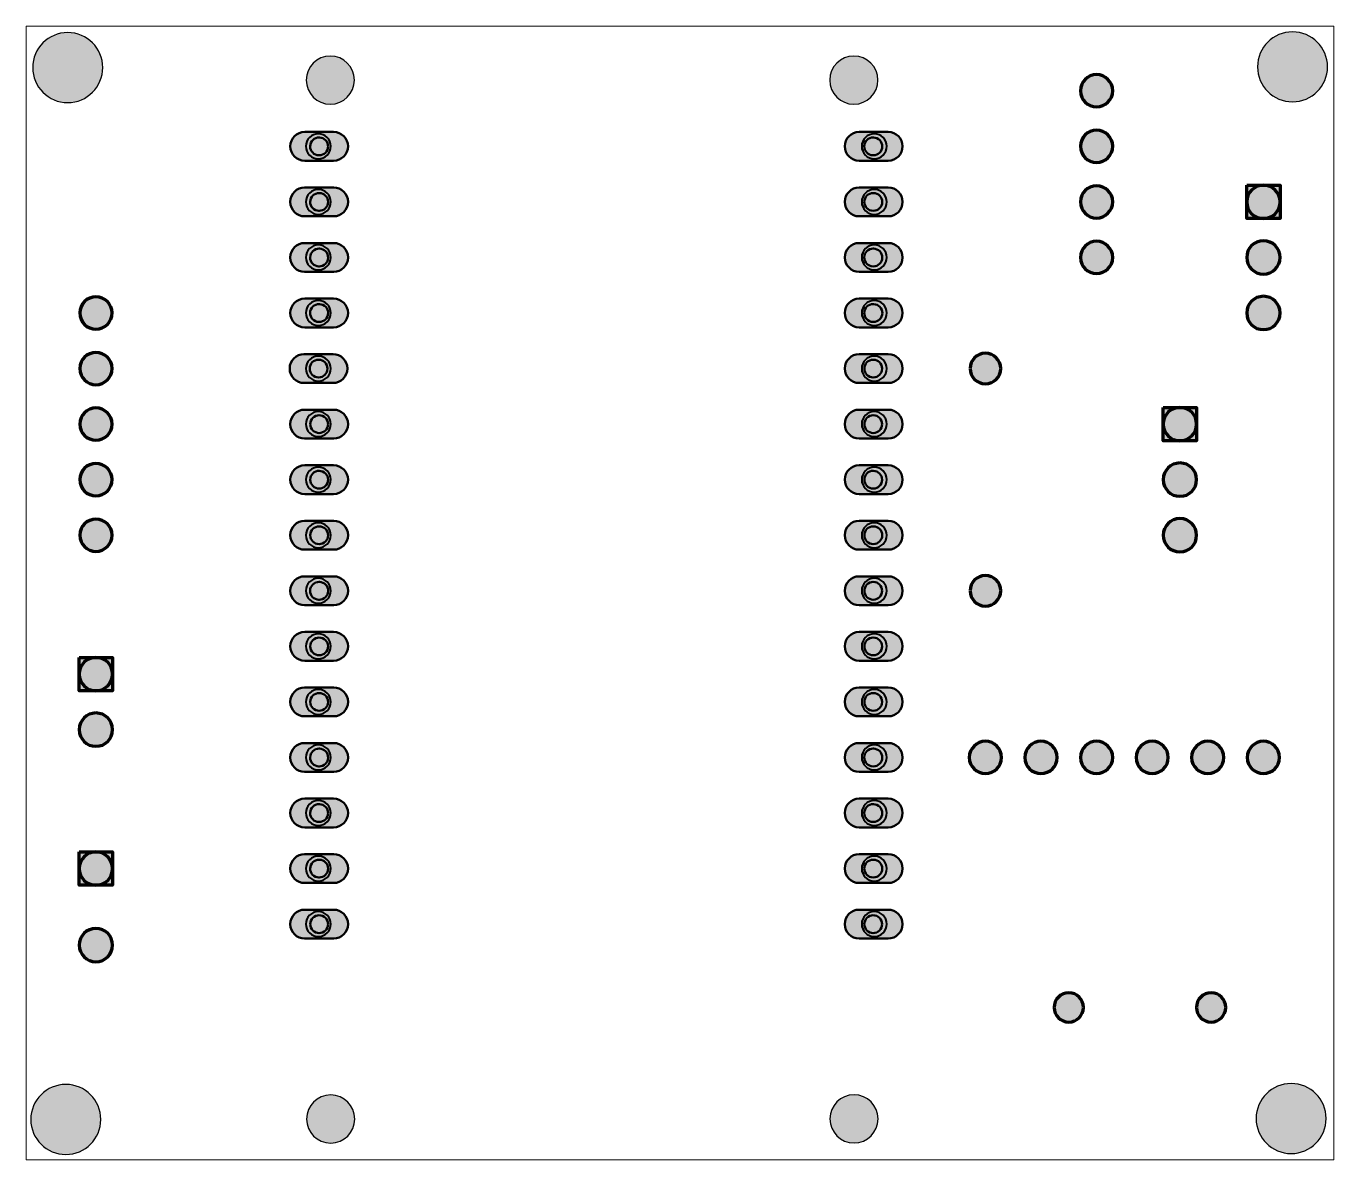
# Model space of a CAD drawing. Header units: millimetres. Extents: x 0.1 to 59.9, y 0.1 to 51.9.
import ezdxf

# ---------------------------------------------------------------- set-up
doc = ezdxf.new("R2010")
doc.units = ezdxf.units.MM
doc.header["$MEASUREMENT"] = 0
doc.layers.add('Lager 1', color=7, linetype='Continuous')

# ---------------------------------------------------------------- blocks, each defined once
blk = doc.blocks.new('block 3')
at = {"layer": 'Lager 1', "color": 7, "lineweight": 18, "true_color": 0xffffff}
blk.add_lwpolyline([(0.102, 51.935), (59.852, 51.935), (59.852, 0.101), (0.102, 0.101), (0.102, 51.935)], dxfattribs=at)
blk = doc.blocks.new('block 2')
at = {"layer": 'Lager 1'}
blk.add_blockref('block 3', (0, 0), dxfattribs=at)
blk = doc.blocks.new('block 7')
at = {"layer": 'Lager 1', "true_color": 0xffffff}
h = blk.add_hatch(color=7, dxfattribs=at)
h.dxf.hatch_style = 2
h.paths.add_polyline_path([(2.529, 23.072), (4.053, 23.072), (4.053, 21.548), (2.529, 21.548)])
h = blk.add_hatch(color=7, dxfattribs=at)
h.dxf.hatch_style = 2
edge = h.paths.add_edge_path()
edge.add_spline(control_points=[(3.291, 23.072), (3.712, 23.072), (4.053, 22.731), (4.053, 22.31), (4.053, 21.889), (3.712, 21.548), (3.291, 21.548), (2.87, 21.548), (2.529, 21.889), (2.529, 22.31), (2.529, 22.731), (2.87, 23.072), (3.291, 23.072)], knot_values=[0, 0, 0, 0, 1, 1, 1, 2, 2, 2, 3, 3, 3, 4, 4, 4, 4], degree=3, periodic=1)
h = blk.add_hatch(color=7, dxfattribs=at)
h.dxf.hatch_style = 2
edge = h.paths.add_edge_path()
edge.add_spline(control_points=[(3.291, 20.532), (3.712, 20.532), (4.053, 20.191), (4.053, 19.77), (4.053, 19.349), (3.712, 19.008), (3.291, 19.008), (2.87, 19.008), (2.529, 19.349), (2.529, 19.77), (2.529, 20.191), (2.87, 20.532), (3.291, 20.532)], knot_values=[0, 0, 0, 0, 1, 1, 1, 2, 2, 2, 3, 3, 3, 4, 4, 4, 4], degree=3, periodic=1)
at = {"layer": 'Lager 1', "color": 7, "lineweight": 80, "true_color": 0xffffff}
blk.add_lwpolyline([(2.529, 23.072), (4.053, 23.072), (4.053, 21.548), (2.529, 21.548), (2.529, 23.072)], dxfattribs=at)
for points in [[(3.291, 23.072), (3.712, 23.072), (4.053, 22.731), (4.053, 22.31), (4.053, 21.889), (3.712, 21.548), (3.291, 21.548), (2.87, 21.548), (2.529, 21.889), (2.529, 22.31), (2.529, 22.731), (2.87, 23.072), (3.291, 23.072)], [(3.291, 20.532), (3.712, 20.532), (4.053, 20.191), (4.053, 19.77), (4.053, 19.349), (3.712, 19.008), (3.291, 19.008), (2.87, 19.008), (2.529, 19.349), (2.529, 19.77), (2.529, 20.191), (2.87, 20.532), (3.291, 20.532)]]:
    blk.add_open_spline(points, degree=3, knots=[0, 0, 0, 0, 1, 1, 1, 2, 2, 2, 3, 3, 3, 4, 4, 4, 4], dxfattribs=at)
blk = doc.blocks.new('block 6')
at = {"layer": 'Lager 1'}
blk.add_blockref('block 7', (0, 0), dxfattribs=at)
blk = doc.blocks.new('block 5')
at = {"layer": 'Lager 1'}
blk.add_blockref('block 6', (0, 0), dxfattribs=at)
blk = doc.blocks.new('block 4')
at = {"layer": 'Lager 1'}
blk.add_blockref('block 5', (0, 0), dxfattribs=at)
blk = doc.blocks.new('block 11')
at = {"layer": 'Lager 1', "true_color": 0xffffff}
h = blk.add_hatch(color=7, dxfattribs=at)
h.dxf.hatch_style = 2
h.paths.add_polyline_path([(2.529, 14.182), (4.053, 14.182), (4.053, 12.658), (2.529, 12.658)])
h = blk.add_hatch(color=7, dxfattribs=at)
h.dxf.hatch_style = 2
edge = h.paths.add_edge_path()
edge.add_spline(control_points=[(3.291, 14.182), (3.712, 14.182), (4.053, 13.841), (4.053, 13.42), (4.053, 12.999), (3.712, 12.658), (3.291, 12.658), (2.87, 12.658), (2.529, 12.999), (2.529, 13.42), (2.529, 13.841), (2.87, 14.182), (3.291, 14.182)], knot_values=[0, 0, 0, 0, 1, 1, 1, 2, 2, 2, 3, 3, 3, 4, 4, 4, 4], degree=3, periodic=1)
h = blk.add_hatch(color=7, dxfattribs=at)
h.dxf.hatch_style = 2
edge = h.paths.add_edge_path()
edge.add_spline(control_points=[(3.291, 10.682), (3.712, 10.682), (4.053, 10.341), (4.053, 9.92), (4.053, 9.499), (3.712, 9.158), (3.291, 9.158), (2.87, 9.158), (2.529, 9.499), (2.529, 9.92), (2.529, 10.341), (2.87, 10.682), (3.291, 10.682)], knot_values=[0, 0, 0, 0, 1, 1, 1, 2, 2, 2, 3, 3, 3, 4, 4, 4, 4], degree=3, periodic=1)
at = {"layer": 'Lager 1', "color": 7, "lineweight": 80, "true_color": 0xffffff}
blk.add_lwpolyline([(2.529, 14.182), (4.053, 14.182), (4.053, 12.658), (2.529, 12.658), (2.529, 14.182)], dxfattribs=at)
for points in [[(3.291, 14.182), (3.712, 14.182), (4.053, 13.841), (4.053, 13.42), (4.053, 12.999), (3.712, 12.658), (3.291, 12.658), (2.87, 12.658), (2.529, 12.999), (2.529, 13.42), (2.529, 13.841), (2.87, 14.182), (3.291, 14.182)], [(3.291, 10.682), (3.712, 10.682), (4.053, 10.341), (4.053, 9.92), (4.053, 9.499), (3.712, 9.158), (3.291, 9.158), (2.87, 9.158), (2.529, 9.499), (2.529, 9.92), (2.529, 10.341), (2.87, 10.682), (3.291, 10.682)]]:
    blk.add_open_spline(points, degree=3, knots=[0, 0, 0, 0, 1, 1, 1, 2, 2, 2, 3, 3, 3, 4, 4, 4, 4], dxfattribs=at)
blk = doc.blocks.new('block 10')
at = {"layer": 'Lager 1'}
blk.add_blockref('block 11', (0, 0), dxfattribs=at)
blk = doc.blocks.new('block 9')
at = {"layer": 'Lager 1'}
blk.add_blockref('block 10', (0, 0), dxfattribs=at)
blk = doc.blocks.new('block 8')
at = {"layer": 'Lager 1'}
blk.add_blockref('block 9', (0, 0), dxfattribs=at)
blk = doc.blocks.new('block 14')
at = {"layer": 'Lager 1', "true_color": 0xffffff}
h = blk.add_hatch(color=7, dxfattribs=at)
h.dxf.hatch_style = 2
edge = h.paths.add_edge_path()
edge.add_spline(control_points=[(37.928, 3.077), (38.535, 3.077), (39.028, 2.585), (39.028, 1.977), (39.028, 1.37), (38.535, 0.877), (37.928, 0.877), (37.32, 0.877), (36.828, 1.37), (36.828, 1.977), (36.828, 2.585), (37.32, 3.077), (37.928, 3.077)], knot_values=[0, 0, 0, 0, 1, 1, 1, 2, 2, 2, 3, 3, 3, 4, 4, 4, 4], degree=3, periodic=1)
at = {"layer": 'Lager 1', "color": 7, "lineweight": 25, "true_color": 0xffffff}
blk.add_open_spline([(37.928, 3.077), (38.535, 3.077), (39.028, 2.585), (39.028, 1.977), (39.028, 1.37), (38.535, 0.877), (37.928, 0.877), (37.32, 0.877), (36.828, 1.37), (36.828, 1.977), (36.828, 2.585), (37.32, 3.077), (37.928, 3.077)], degree=3, knots=[0, 0, 0, 0, 1, 1, 1, 2, 2, 2, 3, 3, 3, 4, 4, 4, 4], dxfattribs=at)
blk = doc.blocks.new('block 13')
at = {"layer": 'Lager 1'}
blk.add_blockref('block 14', (0, 0), dxfattribs=at)
blk = doc.blocks.new('block 12')
at = {"layer": 'Lager 1'}
blk.add_blockref('block 13', (0, 0), dxfattribs=at)
blk = doc.blocks.new('block 17')
at = {"layer": 'Lager 1', "true_color": 0xffffff}
h = blk.add_hatch(color=7, dxfattribs=at)
h.dxf.hatch_style = 2
edge = h.paths.add_edge_path()
edge.add_spline(control_points=[(14.016, 3.069), (14.623, 3.069), (15.116, 2.576), (15.116, 1.969), (15.116, 1.361), (14.623, 0.869), (14.016, 0.869), (13.408, 0.869), (12.916, 1.361), (12.916, 1.969), (12.916, 2.576), (13.408, 3.069), (14.016, 3.069)], knot_values=[0, 0, 0, 0, 1, 1, 1, 2, 2, 2, 3, 3, 3, 4, 4, 4, 4], degree=3, periodic=1)
at = {"layer": 'Lager 1', "color": 7, "lineweight": 25, "true_color": 0xffffff}
blk.add_open_spline([(14.016, 3.069), (14.623, 3.069), (15.116, 2.576), (15.116, 1.969), (15.116, 1.361), (14.623, 0.869), (14.016, 0.869), (13.408, 0.869), (12.916, 1.361), (12.916, 1.969), (12.916, 2.576), (13.408, 3.069), (14.016, 3.069)], degree=3, knots=[0, 0, 0, 0, 1, 1, 1, 2, 2, 2, 3, 3, 3, 4, 4, 4, 4], dxfattribs=at)
blk = doc.blocks.new('block 16')
at = {"layer": 'Lager 1'}
blk.add_blockref('block 17', (0, 0), dxfattribs=at)
blk = doc.blocks.new('block 15')
at = {"layer": 'Lager 1'}
blk.add_blockref('block 16', (0, 0), dxfattribs=at)
blk = doc.blocks.new('block 20')
at = {"layer": 'Lager 1', "true_color": 0xffffff}
h = blk.add_hatch(color=7, dxfattribs=at)
h.dxf.hatch_style = 2
edge = h.paths.add_edge_path()
edge.add_spline(control_points=[(37.919, 50.568), (38.527, 50.568), (39.019, 50.075), (39.019, 49.468), (39.019, 48.86), (38.527, 48.368), (37.919, 48.368), (37.312, 48.368), (36.819, 48.86), (36.819, 49.468), (36.819, 50.075), (37.312, 50.568), (37.919, 50.568)], knot_values=[0, 0, 0, 0, 1, 1, 1, 2, 2, 2, 3, 3, 3, 4, 4, 4, 4], degree=3, periodic=1)
at = {"layer": 'Lager 1', "color": 7, "lineweight": 25, "true_color": 0xffffff}
blk.add_open_spline([(37.919, 50.568), (38.527, 50.568), (39.019, 50.075), (39.019, 49.468), (39.019, 48.86), (38.527, 48.368), (37.919, 48.368), (37.312, 48.368), (36.819, 48.86), (36.819, 49.468), (36.819, 50.075), (37.312, 50.568), (37.919, 50.568)], degree=3, knots=[0, 0, 0, 0, 1, 1, 1, 2, 2, 2, 3, 3, 3, 4, 4, 4, 4], dxfattribs=at)
blk = doc.blocks.new('block 19')
at = {"layer": 'Lager 1'}
blk.add_blockref('block 20', (0, 0), dxfattribs=at)
blk = doc.blocks.new('block 18')
at = {"layer": 'Lager 1'}
blk.add_blockref('block 19', (0, 0), dxfattribs=at)
blk = doc.blocks.new('block 23')
at = {"layer": 'Lager 1', "true_color": 0xffffff}
h = blk.add_hatch(color=7, dxfattribs=at)
h.dxf.hatch_style = 2
edge = h.paths.add_edge_path()
edge.add_spline(control_points=[(13.999, 50.568), (14.606, 50.568), (15.099, 50.075), (15.099, 49.468), (15.099, 48.86), (14.606, 48.368), (13.999, 48.368), (13.391, 48.368), (12.899, 48.86), (12.899, 49.468), (12.899, 50.075), (13.391, 50.568), (13.999, 50.568)], knot_values=[0, 0, 0, 0, 1, 1, 1, 2, 2, 2, 3, 3, 3, 4, 4, 4, 4], degree=3, periodic=1)
at = {"layer": 'Lager 1', "color": 7, "lineweight": 25, "true_color": 0xffffff}
blk.add_open_spline([(13.999, 50.568), (14.606, 50.568), (15.099, 50.075), (15.099, 49.468), (15.099, 48.86), (14.606, 48.368), (13.999, 48.368), (13.391, 48.368), (12.899, 48.86), (12.899, 49.468), (12.899, 50.075), (13.391, 50.568), (13.999, 50.568)], degree=3, knots=[0, 0, 0, 0, 1, 1, 1, 2, 2, 2, 3, 3, 3, 4, 4, 4, 4], dxfattribs=at)
blk = doc.blocks.new('block 22')
at = {"layer": 'Lager 1'}
blk.add_blockref('block 23', (0, 0), dxfattribs=at)
blk = doc.blocks.new('block 21')
at = {"layer": 'Lager 1'}
blk.add_blockref('block 22', (0, 0), dxfattribs=at)
blk = doc.blocks.new('block 26')
at = {"layer": 'Lager 1', "true_color": 0xffffff}
h = blk.add_hatch(color=7, dxfattribs=at)
h.dxf.hatch_style = 2
edge = h.paths.add_edge_path()
edge.add_spline(control_points=[(1.912, 3.55), (2.796, 3.55), (3.512, 2.833), (3.512, 1.95), (3.512, 1.066), (2.796, 0.35), (1.912, 0.35), (1.029, 0.35), (0.312, 1.066), (0.312, 1.95), (0.312, 2.833), (1.029, 3.55), (1.912, 3.55)], knot_values=[0, 0, 0, 0, 1, 1, 1, 2, 2, 2, 3, 3, 3, 4, 4, 4, 4], degree=3, periodic=1)
at = {"layer": 'Lager 1', "color": 7, "lineweight": 25, "true_color": 0xffffff}
blk.add_open_spline([(1.912, 3.55), (2.796, 3.55), (3.512, 2.833), (3.512, 1.95), (3.512, 1.066), (2.796, 0.35), (1.912, 0.35), (1.029, 0.35), (0.312, 1.066), (0.312, 1.95), (0.312, 2.833), (1.029, 3.55), (1.912, 3.55)], degree=3, knots=[0, 0, 0, 0, 1, 1, 1, 2, 2, 2, 3, 3, 3, 4, 4, 4, 4], dxfattribs=at)
blk = doc.blocks.new('block 25')
at = {"layer": 'Lager 1'}
blk.add_blockref('block 26', (0, 0), dxfattribs=at)
blk = doc.blocks.new('block 24')
at = {"layer": 'Lager 1'}
blk.add_blockref('block 25', (0, 0), dxfattribs=at)
blk = doc.blocks.new('block 29')
at = {"layer": 'Lager 1', "true_color": 0xffffff}
h = blk.add_hatch(color=7, dxfattribs=at)
h.dxf.hatch_style = 2
edge = h.paths.add_edge_path()
edge.add_spline(control_points=[(57.901, 3.59), (58.785, 3.59), (59.501, 2.874), (59.501, 1.99), (59.501, 1.106), (58.785, 0.39), (57.901, 0.39), (57.018, 0.39), (56.301, 1.106), (56.301, 1.99), (56.301, 2.874), (57.018, 3.59), (57.901, 3.59)], knot_values=[0, 0, 0, 0, 1, 1, 1, 2, 2, 2, 3, 3, 3, 4, 4, 4, 4], degree=3, periodic=1)
at = {"layer": 'Lager 1', "color": 7, "lineweight": 25, "true_color": 0xffffff}
blk.add_open_spline([(57.901, 3.59), (58.785, 3.59), (59.501, 2.874), (59.501, 1.99), (59.501, 1.106), (58.785, 0.39), (57.901, 0.39), (57.018, 0.39), (56.301, 1.106), (56.301, 1.99), (56.301, 2.874), (57.018, 3.59), (57.901, 3.59)], degree=3, knots=[0, 0, 0, 0, 1, 1, 1, 2, 2, 2, 3, 3, 3, 4, 4, 4, 4], dxfattribs=at)
blk = doc.blocks.new('block 28')
at = {"layer": 'Lager 1'}
blk.add_blockref('block 29', (0, 0), dxfattribs=at)
blk = doc.blocks.new('block 27')
at = {"layer": 'Lager 1'}
blk.add_blockref('block 28', (0, 0), dxfattribs=at)
blk = doc.blocks.new('block 32')
at = {"layer": 'Lager 1', "true_color": 0xffffff}
h = blk.add_hatch(color=7, dxfattribs=at)
h.dxf.hatch_style = 2
edge = h.paths.add_edge_path()
edge.add_spline(control_points=[(2, 51.64), (2.884, 51.64), (3.6, 50.924), (3.6, 50.04), (3.6, 49.157), (2.884, 48.44), (2, 48.44), (1.116, 48.44), (0.4, 49.157), (0.4, 50.04), (0.4, 50.924), (1.116, 51.64), (2, 51.64)], knot_values=[0, 0, 0, 0, 1, 1, 1, 2, 2, 2, 3, 3, 3, 4, 4, 4, 4], degree=3, periodic=1)
at = {"layer": 'Lager 1', "color": 7, "lineweight": 25, "true_color": 0xffffff}
blk.add_open_spline([(2, 51.64), (2.884, 51.64), (3.6, 50.924), (3.6, 50.04), (3.6, 49.157), (2.884, 48.44), (2, 48.44), (1.116, 48.44), (0.4, 49.157), (0.4, 50.04), (0.4, 50.924), (1.116, 51.64), (2, 51.64)], degree=3, knots=[0, 0, 0, 0, 1, 1, 1, 2, 2, 2, 3, 3, 3, 4, 4, 4, 4], dxfattribs=at)
blk = doc.blocks.new('block 31')
at = {"layer": 'Lager 1'}
blk.add_blockref('block 32', (0, 0), dxfattribs=at)
blk = doc.blocks.new('block 30')
at = {"layer": 'Lager 1'}
blk.add_blockref('block 31', (0, 0), dxfattribs=at)
blk = doc.blocks.new('block 35')
at = {"layer": 'Lager 1', "true_color": 0xffffff}
h = blk.add_hatch(color=7, dxfattribs=at)
h.dxf.hatch_style = 2
edge = h.paths.add_edge_path()
edge.add_spline(control_points=[(57.964, 51.675), (58.848, 51.675), (59.564, 50.959), (59.564, 50.075), (59.564, 49.192), (58.848, 48.475), (57.964, 48.475), (57.081, 48.475), (56.364, 49.192), (56.364, 50.075), (56.364, 50.959), (57.081, 51.675), (57.964, 51.675)], knot_values=[0, 0, 0, 0, 1, 1, 1, 2, 2, 2, 3, 3, 3, 4, 4, 4, 4], degree=3, periodic=1)
at = {"layer": 'Lager 1', "color": 7, "lineweight": 25, "true_color": 0xffffff}
blk.add_open_spline([(57.964, 51.675), (58.848, 51.675), (59.564, 50.959), (59.564, 50.075), (59.564, 49.192), (58.848, 48.475), (57.964, 48.475), (57.081, 48.475), (56.364, 49.192), (56.364, 50.075), (56.364, 50.959), (57.081, 51.675), (57.964, 51.675)], degree=3, knots=[0, 0, 0, 0, 1, 1, 1, 2, 2, 2, 3, 3, 3, 4, 4, 4, 4], dxfattribs=at)
blk = doc.blocks.new('block 34')
at = {"layer": 'Lager 1'}
blk.add_blockref('block 35', (0, 0), dxfattribs=at)
blk = doc.blocks.new('block 33')
at = {"layer": 'Lager 1'}
blk.add_blockref('block 34', (0, 0), dxfattribs=at)
blk = doc.blocks.new('block 39')
at = {"layer": 'Lager 1', "true_color": 0xffffff}
h = blk.add_hatch(color=7, dxfattribs=at)
h.dxf.hatch_style = 2
edge = h.paths.add_edge_path()
edge.add_spline(control_points=[(43.233, 36.28), (43.233, 36.666), (43.546, 36.979), (43.931, 36.979), (44.317, 36.979), (44.63, 36.666), (44.63, 36.28), (44.63, 35.894), (44.317, 35.582), (43.931, 35.582), (43.546, 35.582), (43.233, 35.894), (43.233, 36.28)], knot_values=[0, 0, 0, 0, 1, 1, 1, 2, 2, 2, 3, 3, 3, 4, 4, 4, 4], degree=3, periodic=1)
h = blk.add_hatch(color=7, dxfattribs=at)
h.dxf.hatch_style = 2
edge = h.paths.add_edge_path()
edge.add_spline(control_points=[(43.233, 26.12), (43.233, 26.506), (43.546, 26.819), (43.931, 26.819), (44.317, 26.819), (44.63, 26.506), (44.63, 26.12), (44.63, 25.734), (44.317, 25.422), (43.931, 25.422), (43.546, 25.422), (43.233, 25.734), (43.233, 26.12)], knot_values=[0, 0, 0, 0, 1, 1, 1, 2, 2, 2, 3, 3, 3, 4, 4, 4, 4], degree=3, periodic=1)
at = {"layer": 'Lager 1', "color": 7, "lineweight": 80, "true_color": 0xffffff}
for points in [[(43.233, 36.28), (43.233, 36.666), (43.546, 36.979), (43.931, 36.979), (44.317, 36.979), (44.63, 36.666), (44.63, 36.28), (44.63, 35.894), (44.317, 35.582), (43.931, 35.582), (43.546, 35.582), (43.233, 35.894), (43.233, 36.28)], [(43.233, 26.12), (43.233, 26.506), (43.546, 26.819), (43.931, 26.819), (44.317, 26.819), (44.63, 26.506), (44.63, 26.12), (44.63, 25.734), (44.317, 25.422), (43.931, 25.422), (43.546, 25.422), (43.233, 25.734), (43.233, 26.12)]]:
    blk.add_open_spline(points, degree=3, knots=[0, 0, 0, 0, 1, 1, 1, 2, 2, 2, 3, 3, 3, 4, 4, 4, 4], dxfattribs=at)
blk = doc.blocks.new('block 38')
at = {"layer": 'Lager 1'}
blk.add_blockref('block 39', (0, 0), dxfattribs=at)
blk = doc.blocks.new('block 37')
at = {"layer": 'Lager 1'}
blk.add_blockref('block 38', (0, 0), dxfattribs=at)
blk = doc.blocks.new('block 36')
at = {"layer": 'Lager 1'}
blk.add_blockref('block 37', (0, 0), dxfattribs=at)
blk = doc.blocks.new('block 43')
at = {"layer": 'Lager 1', "true_color": 0xffffff}
h = blk.add_hatch(color=7, dxfattribs=at)
h.dxf.hatch_style = 2
h.paths.add_polyline_path([(55.869, 44.662), (57.393, 44.662), (57.393, 43.138), (55.869, 43.138)])
h = blk.add_hatch(color=7, dxfattribs=at)
h.dxf.hatch_style = 2
edge = h.paths.add_edge_path()
edge.add_spline(control_points=[(56.631, 44.662), (57.052, 44.662), (57.393, 44.321), (57.393, 43.9), (57.393, 43.479), (57.052, 43.138), (56.631, 43.138), (56.211, 43.138), (55.869, 43.479), (55.869, 43.9), (55.869, 44.321), (56.211, 44.662), (56.631, 44.662)], knot_values=[0, 0, 0, 0, 1, 1, 1, 2, 2, 2, 3, 3, 3, 4, 4, 4, 4], degree=3, periodic=1)
h = blk.add_hatch(color=7, dxfattribs=at)
h.dxf.hatch_style = 2
edge = h.paths.add_edge_path()
edge.add_spline(control_points=[(56.631, 42.122), (57.052, 42.122), (57.393, 41.781), (57.393, 41.36), (57.393, 40.939), (57.052, 40.598), (56.631, 40.598), (56.211, 40.598), (55.869, 40.939), (55.869, 41.36), (55.869, 41.781), (56.211, 42.122), (56.631, 42.122)], knot_values=[0, 0, 0, 0, 1, 1, 1, 2, 2, 2, 3, 3, 3, 4, 4, 4, 4], degree=3, periodic=1)
h = blk.add_hatch(color=7, dxfattribs=at)
h.dxf.hatch_style = 2
edge = h.paths.add_edge_path()
edge.add_spline(control_points=[(56.631, 39.582), (57.052, 39.582), (57.393, 39.241), (57.393, 38.82), (57.393, 38.399), (57.052, 38.058), (56.631, 38.058), (56.211, 38.058), (55.869, 38.399), (55.869, 38.82), (55.869, 39.241), (56.211, 39.582), (56.631, 39.582)], knot_values=[0, 0, 0, 0, 1, 1, 1, 2, 2, 2, 3, 3, 3, 4, 4, 4, 4], degree=3, periodic=1)
at = {"layer": 'Lager 1', "color": 7, "lineweight": 80, "true_color": 0xffffff}
blk.add_lwpolyline([(55.869, 44.662), (57.393, 44.662), (57.393, 43.138), (55.869, 43.138), (55.869, 44.662)], dxfattribs=at)
for points in [[(56.631, 44.662), (57.052, 44.662), (57.393, 44.321), (57.393, 43.9), (57.393, 43.479), (57.052, 43.138), (56.631, 43.138), (56.211, 43.138), (55.869, 43.479), (55.869, 43.9), (55.869, 44.321), (56.211, 44.662), (56.631, 44.662)], [(56.631, 42.122), (57.052, 42.122), (57.393, 41.781), (57.393, 41.36), (57.393, 40.939), (57.052, 40.598), (56.631, 40.598), (56.211, 40.598), (55.869, 40.939), (55.869, 41.36), (55.869, 41.781), (56.211, 42.122), (56.631, 42.122)], [(56.631, 39.582), (57.052, 39.582), (57.393, 39.241), (57.393, 38.82), (57.393, 38.399), (57.052, 38.058), (56.631, 38.058), (56.211, 38.058), (55.869, 38.399), (55.869, 38.82), (55.869, 39.241), (56.211, 39.582), (56.631, 39.582)]]:
    blk.add_open_spline(points, degree=3, knots=[0, 0, 0, 0, 1, 1, 1, 2, 2, 2, 3, 3, 3, 4, 4, 4, 4], dxfattribs=at)
blk = doc.blocks.new('block 42')
at = {"layer": 'Lager 1'}
blk.add_blockref('block 43', (0, 0), dxfattribs=at)
blk = doc.blocks.new('block 41')
at = {"layer": 'Lager 1'}
blk.add_blockref('block 42', (0, 0), dxfattribs=at)
blk = doc.blocks.new('block 40')
at = {"layer": 'Lager 1'}
blk.add_blockref('block 41', (0, 0), dxfattribs=at)
blk = doc.blocks.new('block 47')
at = {"layer": 'Lager 1', "true_color": 0xffffff}
h = blk.add_hatch(color=7, dxfattribs=at)
h.dxf.hatch_style = 2
h.paths.add_polyline_path([(52.059, 34.502), (53.583, 34.502), (53.583, 32.978), (52.059, 32.978)])
h = blk.add_hatch(color=7, dxfattribs=at)
h.dxf.hatch_style = 2
edge = h.paths.add_edge_path()
edge.add_spline(control_points=[(52.821, 34.502), (53.242, 34.502), (53.583, 34.161), (53.583, 33.74), (53.583, 33.319), (53.242, 32.978), (52.821, 32.978), (52.401, 32.978), (52.059, 33.319), (52.059, 33.74), (52.059, 34.161), (52.401, 34.502), (52.821, 34.502)], knot_values=[0, 0, 0, 0, 1, 1, 1, 2, 2, 2, 3, 3, 3, 4, 4, 4, 4], degree=3, periodic=1)
h = blk.add_hatch(color=7, dxfattribs=at)
h.dxf.hatch_style = 2
edge = h.paths.add_edge_path()
edge.add_spline(control_points=[(52.821, 31.962), (53.242, 31.962), (53.583, 31.621), (53.583, 31.2), (53.583, 30.779), (53.242, 30.438), (52.821, 30.438), (52.401, 30.438), (52.059, 30.779), (52.059, 31.2), (52.059, 31.621), (52.401, 31.962), (52.821, 31.962)], knot_values=[0, 0, 0, 0, 1, 1, 1, 2, 2, 2, 3, 3, 3, 4, 4, 4, 4], degree=3, periodic=1)
h = blk.add_hatch(color=7, dxfattribs=at)
h.dxf.hatch_style = 2
edge = h.paths.add_edge_path()
edge.add_spline(control_points=[(52.821, 29.422), (53.242, 29.422), (53.583, 29.081), (53.583, 28.66), (53.583, 28.239), (53.242, 27.898), (52.821, 27.898), (52.401, 27.898), (52.059, 28.239), (52.059, 28.66), (52.059, 29.081), (52.401, 29.422), (52.821, 29.422)], knot_values=[0, 0, 0, 0, 1, 1, 1, 2, 2, 2, 3, 3, 3, 4, 4, 4, 4], degree=3, periodic=1)
at = {"layer": 'Lager 1', "color": 7, "lineweight": 80, "true_color": 0xffffff}
blk.add_lwpolyline([(52.059, 34.502), (53.583, 34.502), (53.583, 32.978), (52.059, 32.978), (52.059, 34.502)], dxfattribs=at)
for points in [[(52.821, 34.502), (53.242, 34.502), (53.583, 34.161), (53.583, 33.74), (53.583, 33.319), (53.242, 32.978), (52.821, 32.978), (52.401, 32.978), (52.059, 33.319), (52.059, 33.74), (52.059, 34.161), (52.401, 34.502), (52.821, 34.502)], [(52.821, 31.962), (53.242, 31.962), (53.583, 31.621), (53.583, 31.2), (53.583, 30.779), (53.242, 30.438), (52.821, 30.438), (52.401, 30.438), (52.059, 30.779), (52.059, 31.2), (52.059, 31.621), (52.401, 31.962), (52.821, 31.962)], [(52.821, 29.422), (53.242, 29.422), (53.583, 29.081), (53.583, 28.66), (53.583, 28.239), (53.242, 27.898), (52.821, 27.898), (52.401, 27.898), (52.059, 28.239), (52.059, 28.66), (52.059, 29.081), (52.401, 29.422), (52.821, 29.422)]]:
    blk.add_open_spline(points, degree=3, knots=[0, 0, 0, 0, 1, 1, 1, 2, 2, 2, 3, 3, 3, 4, 4, 4, 4], dxfattribs=at)
blk = doc.blocks.new('block 46')
at = {"layer": 'Lager 1'}
blk.add_blockref('block 47', (0, 0), dxfattribs=at)
blk = doc.blocks.new('block 45')
at = {"layer": 'Lager 1'}
blk.add_blockref('block 46', (0, 0), dxfattribs=at)
blk = doc.blocks.new('block 44')
at = {"layer": 'Lager 1'}
blk.add_blockref('block 45', (0, 0), dxfattribs=at)
blk = doc.blocks.new('block 51')
at = {"layer": 'Lager 1', "true_color": 0xffffff}
h = blk.add_hatch(color=7, dxfattribs=at)
h.dxf.hatch_style = 2
edge = h.paths.add_edge_path()
edge.add_spline(control_points=[(14.808, 46.44), (14.808, 46.075), (14.512, 45.78), (14.148, 45.78), (14.148, 45.78), (12.828, 45.78), (12.828, 45.78), (12.463, 45.78), (12.168, 46.075), (12.168, 46.44), (12.168, 46.44), (12.168, 46.44), (12.168, 46.44), (12.168, 46.804), (12.463, 47.1), (12.828, 47.1), (12.828, 47.1), (12.828, 47.1), (12.828, 47.1), (12.828, 47.1), (14.148, 47.1), (14.148, 47.1), (14.512, 47.1), (14.808, 46.804), (14.808, 46.44), (14.808, 46.44), (14.808, 46.44), (14.808, 46.44), (14.808, 46.44), (14.808, 46.44), (14.808, 46.44)], knot_values=[0, 0, 0, 0, 1, 1, 1, 2, 2, 2, 3, 3, 3, 4, 4, 4, 5, 5, 5, 6, 6, 6, 7, 7, 7, 8, 8, 8, 9, 9, 9, 10, 10, 10, 10], degree=3, periodic=1)
edge = h.paths.add_edge_path()
edge.add_spline(control_points=[(13.489, 46.844), (13.264, 46.847), (13.08, 46.667), (13.077, 46.443), (13.075, 46.219), (13.254, 46.035), (13.479, 46.032), (13.482, 46.032), (13.485, 46.032), (13.489, 46.032), (13.713, 46.029), (13.897, 46.209), (13.9, 46.433), (13.902, 46.657), (13.723, 46.842), (13.498, 46.844), (13.495, 46.844), (13.492, 46.844), (13.489, 46.844)], knot_values=[0, 0, 0, 0, 1, 1, 1, 2, 2, 2, 3, 3, 3, 4, 4, 4, 5, 5, 5, 6, 6, 6, 6], degree=3, periodic=1)
h = blk.add_hatch(color=7, dxfattribs=at)
h.dxf.hatch_style = 2
edge = h.paths.add_edge_path()
edge.add_spline(control_points=[(13.451, 47.012), (13.767, 47.012), (14.023, 46.756), (14.023, 46.44), (14.023, 46.124), (13.767, 45.869), (13.451, 45.869), (13.136, 45.869), (12.88, 46.124), (12.88, 46.44), (12.88, 46.756), (13.136, 47.012), (13.451, 47.012)], knot_values=[0, 0, 0, 0, 1, 1, 1, 2, 2, 2, 3, 3, 3, 4, 4, 4, 4], degree=3, periodic=1)
h = blk.add_hatch(color=7, dxfattribs=at)
h.dxf.hatch_style = 2
edge = h.paths.add_edge_path()
edge.add_spline(control_points=[(40.146, 46.44), (40.146, 46.075), (39.85, 45.78), (39.486, 45.78), (39.486, 45.78), (39.486, 45.78), (39.486, 45.78), (39.486, 45.78), (38.165, 45.78), (38.165, 45.78), (37.801, 45.78), (37.505, 46.075), (37.505, 46.44), (37.505, 46.44), (37.505, 46.44), (37.505, 46.44), (37.505, 46.44), (37.505, 46.44), (37.505, 46.44), (37.505, 46.804), (37.801, 47.1), (38.165, 47.1), (38.165, 47.1), (38.165, 47.1), (38.165, 47.1), (38.165, 47.1), (39.486, 47.1), (39.486, 47.1), (39.85, 47.1), (40.146, 46.804), (40.146, 46.44), (40.146, 46.44), (40.146, 46.44), (40.146, 46.44)], knot_values=[0, 0, 0, 0, 1, 1, 1, 2, 2, 2, 3, 3, 3, 4, 4, 4, 5, 5, 5, 6, 6, 6, 7, 7, 7, 8, 8, 8, 9, 9, 9, 10, 10, 10, 11, 11, 11, 11], degree=3, periodic=1)
edge = h.paths.add_edge_path()
edge.add_spline(control_points=[(38.806, 46.844), (38.582, 46.847), (38.398, 46.668), (38.395, 46.443), (38.392, 46.219), (38.572, 46.035), (38.796, 46.032), (38.8, 46.032), (38.803, 46.032), (38.806, 46.032), (39.031, 46.029), (39.215, 46.209), (39.217, 46.433), (39.22, 46.658), (39.041, 46.842), (38.816, 46.844), (38.813, 46.844), (38.81, 46.844), (38.806, 46.844)], knot_values=[0, 0, 0, 0, 1, 1, 1, 2, 2, 2, 3, 3, 3, 4, 4, 4, 5, 5, 5, 6, 6, 6, 6], degree=3, periodic=1)
h = blk.add_hatch(color=7, dxfattribs=at)
h.dxf.hatch_style = 2
edge = h.paths.add_edge_path()
edge.add_spline(control_points=[(38.852, 47.012), (39.167, 47.012), (39.423, 46.756), (39.423, 46.44), (39.423, 46.124), (39.167, 45.869), (38.852, 45.869), (38.536, 45.869), (38.28, 46.124), (38.28, 46.44), (38.28, 46.756), (38.536, 47.012), (38.852, 47.012)], knot_values=[0, 0, 0, 0, 1, 1, 1, 2, 2, 2, 3, 3, 3, 4, 4, 4, 4], degree=3, periodic=1)
h = blk.add_hatch(color=7, dxfattribs=at)
h.dxf.hatch_style = 2
edge = h.paths.add_edge_path()
edge.add_spline(control_points=[(14.808, 43.9), (14.808, 43.535), (14.512, 43.24), (14.148, 43.24), (14.148, 43.24), (14.148, 43.24), (14.148, 43.24), (14.148, 43.24), (12.828, 43.24), (12.828, 43.24), (12.463, 43.24), (12.168, 43.535), (12.168, 43.9), (12.168, 43.9), (12.168, 43.9), (12.168, 43.9), (12.168, 43.9), (12.168, 43.9), (12.168, 43.9), (12.168, 44.264), (12.463, 44.56), (12.828, 44.56), (12.828, 44.56), (12.828, 44.56), (12.828, 44.56), (12.828, 44.56), (14.148, 44.56), (14.148, 44.56), (14.512, 44.56), (14.808, 44.264), (14.808, 43.9), (14.808, 43.9), (14.808, 43.9), (14.808, 43.9), (14.808, 43.9), (14.808, 43.9), (14.808, 43.9)], knot_values=[0, 0, 0, 0, 1, 1, 1, 2, 2, 2, 3, 3, 3, 4, 4, 4, 5, 5, 5, 6, 6, 6, 7, 7, 7, 8, 8, 8, 9, 9, 9, 10, 10, 10, 11, 11, 11, 12, 12, 12, 12], degree=3, periodic=1)
edge = h.paths.add_edge_path()
edge.add_spline(control_points=[(13.489, 44.304), (13.264, 44.307), (13.08, 44.128), (13.077, 43.903), (13.075, 43.679), (13.254, 43.495), (13.479, 43.492), (13.482, 43.492), (13.485, 43.492), (13.489, 43.492), (13.713, 43.489), (13.897, 43.669), (13.9, 43.893), (13.902, 44.118), (13.723, 44.302), (13.498, 44.304), (13.495, 44.305), (13.492, 44.305), (13.489, 44.304)], knot_values=[0, 0, 0, 0, 1, 1, 1, 2, 2, 2, 3, 3, 3, 4, 4, 4, 5, 5, 5, 6, 6, 6, 6], degree=3, periodic=1)
h = blk.add_hatch(color=7, dxfattribs=at)
h.dxf.hatch_style = 2
edge = h.paths.add_edge_path()
edge.add_spline(control_points=[(13.451, 44.472), (13.767, 44.472), (14.023, 44.216), (14.023, 43.9), (14.023, 43.584), (13.767, 43.329), (13.451, 43.329), (13.136, 43.329), (12.88, 43.584), (12.88, 43.9), (12.88, 44.216), (13.136, 44.472), (13.451, 44.472)], knot_values=[0, 0, 0, 0, 1, 1, 1, 2, 2, 2, 3, 3, 3, 4, 4, 4, 4], degree=3, periodic=1)
h = blk.add_hatch(color=7, dxfattribs=at)
h.dxf.hatch_style = 2
edge = h.paths.add_edge_path()
edge.add_spline(control_points=[(40.147, 43.9), (40.147, 43.535), (39.852, 43.24), (39.487, 43.24), (39.487, 43.24), (39.487, 43.24), (39.487, 43.24), (39.487, 43.24), (38.166, 43.24), (38.166, 43.24), (37.801, 43.24), (37.506, 43.535), (37.506, 43.9), (37.506, 43.9), (37.506, 43.9), (37.506, 43.9), (37.506, 43.9), (37.506, 43.9), (37.506, 43.9), (37.506, 44.264), (37.801, 44.56), (38.166, 44.56), (38.166, 44.56), (38.166, 44.56), (38.166, 44.56), (38.166, 44.56), (39.487, 44.56), (39.487, 44.56), (39.851, 44.56), (40.147, 44.264), (40.147, 43.9), (40.147, 43.9), (40.147, 43.9), (40.147, 43.9)], knot_values=[0, 0, 0, 0, 1, 1, 1, 2, 2, 2, 3, 3, 3, 4, 4, 4, 5, 5, 5, 6, 6, 6, 7, 7, 7, 8, 8, 8, 9, 9, 9, 10, 10, 10, 11, 11, 11, 11], degree=3, periodic=1)
edge = h.paths.add_edge_path()
edge.add_spline(control_points=[(38.807, 44.304), (38.583, 44.307), (38.399, 44.128), (38.396, 43.903), (38.393, 43.679), (38.573, 43.495), (38.797, 43.492), (38.801, 43.492), (38.804, 43.492), (38.807, 43.492), (39.032, 43.489), (39.216, 43.669), (39.218, 43.893), (39.221, 44.118), (39.041, 44.302), (38.817, 44.304), (38.814, 44.305), (38.81, 44.305), (38.807, 44.304)], knot_values=[0, 0, 0, 0, 1, 1, 1, 2, 2, 2, 3, 3, 3, 4, 4, 4, 5, 5, 5, 6, 6, 6, 6], degree=3, periodic=1)
h = blk.add_hatch(color=7, dxfattribs=at)
h.dxf.hatch_style = 2
edge = h.paths.add_edge_path()
edge.add_spline(control_points=[(38.852, 44.472), (39.167, 44.472), (39.423, 44.216), (39.423, 43.9), (39.423, 43.584), (39.167, 43.329), (38.852, 43.329), (38.536, 43.329), (38.28, 43.584), (38.28, 43.9), (38.28, 44.216), (38.536, 44.472), (38.852, 44.472)], knot_values=[0, 0, 0, 0, 1, 1, 1, 2, 2, 2, 3, 3, 3, 4, 4, 4, 4], degree=3, periodic=1)
h = blk.add_hatch(color=7, dxfattribs=at)
h.dxf.hatch_style = 2
edge = h.paths.add_edge_path()
edge.add_spline(control_points=[(14.808, 41.36), (14.808, 40.995), (14.512, 40.7), (14.148, 40.7), (14.148, 40.7), (14.148, 40.7), (14.148, 40.7), (14.148, 40.7), (12.828, 40.7), (12.828, 40.7), (12.463, 40.7), (12.168, 40.995), (12.168, 41.36), (12.168, 41.36), (12.168, 41.36), (12.168, 41.36), (12.168, 41.36), (12.168, 41.36), (12.168, 41.36), (12.168, 41.724), (12.463, 42.02), (12.828, 42.02), (12.828, 42.02), (12.828, 42.02), (12.828, 42.02), (12.828, 42.02), (14.148, 42.02), (14.148, 42.02), (14.512, 42.02), (14.808, 41.724), (14.808, 41.36), (14.808, 41.36), (14.808, 41.36), (14.808, 41.36), (14.808, 41.36), (14.808, 41.36), (14.808, 41.36)], knot_values=[0, 0, 0, 0, 1, 1, 1, 2, 2, 2, 3, 3, 3, 4, 4, 4, 5, 5, 5, 6, 6, 6, 7, 7, 7, 8, 8, 8, 9, 9, 9, 10, 10, 10, 11, 11, 11, 12, 12, 12, 12], degree=3, periodic=1)
edge = h.paths.add_edge_path()
edge.add_spline(control_points=[(13.489, 41.764), (13.264, 41.767), (13.08, 41.588), (13.077, 41.363), (13.075, 41.139), (13.254, 40.955), (13.479, 40.952), (13.482, 40.952), (13.485, 40.952), (13.489, 40.952), (13.713, 40.949), (13.897, 41.129), (13.9, 41.353), (13.902, 41.578), (13.723, 41.762), (13.498, 41.764), (13.495, 41.765), (13.492, 41.765), (13.489, 41.764)], knot_values=[0, 0, 0, 0, 1, 1, 1, 2, 2, 2, 3, 3, 3, 4, 4, 4, 5, 5, 5, 6, 6, 6, 6], degree=3, periodic=1)
h = blk.add_hatch(color=7, dxfattribs=at)
h.dxf.hatch_style = 2
edge = h.paths.add_edge_path()
edge.add_spline(control_points=[(13.451, 41.932), (13.767, 41.932), (14.023, 41.676), (14.023, 41.36), (14.023, 41.044), (13.767, 40.789), (13.451, 40.789), (13.136, 40.789), (12.88, 41.044), (12.88, 41.36), (12.88, 41.676), (13.136, 41.932), (13.451, 41.932)], knot_values=[0, 0, 0, 0, 1, 1, 1, 2, 2, 2, 3, 3, 3, 4, 4, 4, 4], degree=3, periodic=1)
h = blk.add_hatch(color=7, dxfattribs=at)
h.dxf.hatch_style = 2
edge = h.paths.add_edge_path()
edge.add_spline(control_points=[(40.146, 41.36), (40.146, 40.995), (39.85, 40.7), (39.486, 40.7), (39.486, 40.7), (39.486, 40.7), (39.486, 40.7), (39.486, 40.7), (38.165, 40.7), (38.165, 40.7), (37.801, 40.7), (37.505, 40.995), (37.505, 41.36), (37.505, 41.36), (37.505, 41.36), (37.505, 41.36), (37.505, 41.36), (37.505, 41.36), (37.505, 41.36), (37.505, 41.724), (37.801, 42.02), (38.165, 42.02), (38.165, 42.02), (38.165, 42.02), (38.165, 42.02), (38.165, 42.02), (39.486, 42.02), (39.486, 42.02), (39.85, 42.02), (40.146, 41.724), (40.146, 41.36), (40.146, 41.36), (40.146, 41.36), (40.146, 41.36)], knot_values=[0, 0, 0, 0, 1, 1, 1, 2, 2, 2, 3, 3, 3, 4, 4, 4, 5, 5, 5, 6, 6, 6, 7, 7, 7, 8, 8, 8, 9, 9, 9, 10, 10, 10, 11, 11, 11, 11], degree=3, periodic=1)
edge = h.paths.add_edge_path()
edge.add_spline(control_points=[(38.806, 41.764), (38.582, 41.767), (38.398, 41.588), (38.395, 41.363), (38.392, 41.139), (38.572, 40.955), (38.796, 40.952), (38.8, 40.952), (38.803, 40.952), (38.806, 40.952), (39.031, 40.949), (39.215, 41.129), (39.217, 41.353), (39.22, 41.578), (39.041, 41.762), (38.816, 41.764), (38.813, 41.765), (38.81, 41.765), (38.806, 41.764)], knot_values=[0, 0, 0, 0, 1, 1, 1, 2, 2, 2, 3, 3, 3, 4, 4, 4, 5, 5, 5, 6, 6, 6, 6], degree=3, periodic=1)
h = blk.add_hatch(color=7, dxfattribs=at)
h.dxf.hatch_style = 2
edge = h.paths.add_edge_path()
edge.add_spline(control_points=[(38.852, 41.932), (39.167, 41.932), (39.423, 41.676), (39.423, 41.36), (39.423, 41.044), (39.167, 40.789), (38.852, 40.789), (38.536, 40.789), (38.28, 41.044), (38.28, 41.36), (38.28, 41.676), (38.536, 41.932), (38.852, 41.932)], knot_values=[0, 0, 0, 0, 1, 1, 1, 2, 2, 2, 3, 3, 3, 4, 4, 4, 4], degree=3, periodic=1)
h = blk.add_hatch(color=7, dxfattribs=at)
h.dxf.hatch_style = 2
edge = h.paths.add_edge_path()
edge.add_spline(control_points=[(14.808, 38.82), (14.808, 38.455), (14.512, 38.16), (14.148, 38.16), (14.148, 38.16), (14.148, 38.16), (14.148, 38.16), (14.148, 38.16), (12.828, 38.16), (12.828, 38.16), (12.463, 38.16), (12.168, 38.455), (12.168, 38.82), (12.168, 38.82), (12.168, 38.82), (12.168, 38.82), (12.168, 38.82), (12.168, 38.82), (12.168, 38.82), (12.168, 39.184), (12.463, 39.48), (12.828, 39.48), (12.828, 39.48), (12.828, 39.48), (12.828, 39.48), (12.828, 39.48), (14.148, 39.48), (14.148, 39.48), (14.512, 39.48), (14.808, 39.184), (14.808, 38.82), (14.808, 38.82), (14.808, 38.82), (14.808, 38.82), (14.808, 38.82), (14.808, 38.82), (14.808, 38.82)], knot_values=[0, 0, 0, 0, 1, 1, 1, 2, 2, 2, 3, 3, 3, 4, 4, 4, 5, 5, 5, 6, 6, 6, 7, 7, 7, 8, 8, 8, 9, 9, 9, 10, 10, 10, 11, 11, 11, 12, 12, 12, 12], degree=3, periodic=1)
edge = h.paths.add_edge_path()
edge.add_spline(control_points=[(13.489, 39.224), (13.264, 39.229), (13.079, 39.051), (13.074, 38.827), (13.07, 38.602), (13.248, 38.417), (13.472, 38.412), (13.478, 38.412), (13.483, 38.412), (13.489, 38.412), (13.713, 38.408), (13.898, 38.586), (13.903, 38.81), (13.907, 39.034), (13.729, 39.22), (13.505, 39.224), (13.5, 39.225), (13.494, 39.225), (13.489, 39.224)], knot_values=[0, 0, 0, 0, 1, 1, 1, 2, 2, 2, 3, 3, 3, 4, 4, 4, 5, 5, 5, 6, 6, 6, 6], degree=3, periodic=1)
h = blk.add_hatch(color=7, dxfattribs=at)
h.dxf.hatch_style = 2
edge = h.paths.add_edge_path()
edge.add_spline(control_points=[(40.147, 38.82), (40.147, 38.455), (39.852, 38.16), (39.487, 38.16), (39.487, 38.16), (39.487, 38.16), (39.487, 38.16), (39.487, 38.16), (38.166, 38.16), (38.166, 38.16), (37.801, 38.16), (37.506, 38.455), (37.506, 38.82), (37.506, 38.82), (37.506, 38.82), (37.506, 38.82), (37.506, 38.82), (37.506, 38.82), (37.506, 38.82), (37.506, 39.184), (37.801, 39.48), (38.166, 39.48), (38.166, 39.48), (38.166, 39.48), (38.166, 39.48), (38.166, 39.48), (39.487, 39.48), (39.487, 39.48), (39.851, 39.48), (40.147, 39.184), (40.147, 38.82), (40.147, 38.82), (40.147, 38.82), (40.147, 38.82)], knot_values=[0, 0, 0, 0, 1, 1, 1, 2, 2, 2, 3, 3, 3, 4, 4, 4, 5, 5, 5, 6, 6, 6, 7, 7, 7, 8, 8, 8, 9, 9, 9, 10, 10, 10, 11, 11, 11, 11], degree=3, periodic=1)
edge = h.paths.add_edge_path()
edge.add_spline(control_points=[(38.807, 39.224), (38.583, 39.229), (38.397, 39.051), (38.393, 38.827), (38.388, 38.602), (38.566, 38.417), (38.791, 38.412), (38.796, 38.412), (38.802, 38.412), (38.807, 38.412), (39.032, 38.408), (39.217, 38.586), (39.222, 38.81), (39.226, 39.034), (39.048, 39.22), (38.824, 39.224), (38.818, 39.225), (38.813, 39.225), (38.807, 39.224)], knot_values=[0, 0, 0, 0, 1, 1, 1, 2, 2, 2, 3, 3, 3, 4, 4, 4, 5, 5, 5, 6, 6, 6, 6], degree=3, periodic=1)
h = blk.add_hatch(color=7, dxfattribs=at)
h.dxf.hatch_style = 2
edge = h.paths.add_edge_path()
edge.add_spline(control_points=[(13.451, 39.392), (13.767, 39.392), (14.023, 39.136), (14.023, 38.82), (14.023, 38.504), (13.767, 38.249), (13.451, 38.249), (13.136, 38.249), (12.88, 38.504), (12.88, 38.82), (12.88, 39.136), (13.136, 39.392), (13.451, 39.392)], knot_values=[0, 0, 0, 0, 1, 1, 1, 2, 2, 2, 3, 3, 3, 4, 4, 4, 4], degree=3, periodic=1)
h = blk.add_hatch(color=7, dxfattribs=at)
h.dxf.hatch_style = 2
edge = h.paths.add_edge_path()
edge.add_spline(control_points=[(38.852, 39.392), (39.167, 39.392), (39.423, 39.136), (39.423, 38.82), (39.423, 38.504), (39.167, 38.249), (38.852, 38.249), (38.536, 38.249), (38.28, 38.504), (38.28, 38.82), (38.28, 39.136), (38.536, 39.392), (38.852, 39.392)], knot_values=[0, 0, 0, 0, 1, 1, 1, 2, 2, 2, 3, 3, 3, 4, 4, 4, 4], degree=3, periodic=1)
h = blk.add_hatch(color=7, dxfattribs=at)
h.dxf.hatch_style = 2
edge = h.paths.add_edge_path()
edge.add_spline(control_points=[(14.782, 36.28), (14.782, 35.915), (14.486, 35.62), (14.122, 35.62), (14.122, 35.62), (14.122, 35.62), (14.122, 35.62), (14.122, 35.62), (12.802, 35.62), (12.802, 35.62), (12.437, 35.62), (12.142, 35.915), (12.142, 36.28), (12.142, 36.28), (12.142, 36.28), (12.142, 36.28), (12.142, 36.28), (12.142, 36.28), (12.142, 36.28), (12.142, 36.644), (12.437, 36.94), (12.802, 36.94), (12.802, 36.94), (12.802, 36.94), (12.802, 36.94), (12.802, 36.94), (14.122, 36.94), (14.122, 36.94), (14.486, 36.94), (14.782, 36.644), (14.782, 36.28), (14.782, 36.28), (14.782, 36.28), (14.782, 36.28), (14.782, 36.28), (14.782, 36.28), (14.782, 36.28)], knot_values=[0, 0, 0, 0, 1, 1, 1, 2, 2, 2, 3, 3, 3, 4, 4, 4, 5, 5, 5, 6, 6, 6, 7, 7, 7, 8, 8, 8, 9, 9, 9, 10, 10, 10, 11, 11, 11, 12, 12, 12, 12], degree=3, periodic=1)
edge = h.paths.add_edge_path()
edge.add_spline(control_points=[(13.463, 36.685), (13.238, 36.685), (13.056, 36.503), (13.056, 36.279), (13.056, 36.054), (13.238, 35.872), (13.462, 35.872), (13.462, 35.872), (13.462, 35.872), (13.463, 35.872), (13.687, 35.872), (13.869, 36.054), (13.869, 36.278), (13.869, 36.502), (13.687, 36.684), (13.463, 36.685), (13.463, 36.685), (13.463, 36.685), (13.463, 36.685)], knot_values=[0, 0, 0, 0, 1, 1, 1, 2, 2, 2, 3, 3, 3, 4, 4, 4, 5, 5, 5, 6, 6, 6, 6], degree=3, periodic=1)
h = blk.add_hatch(color=7, dxfattribs=at)
h.dxf.hatch_style = 2
edge = h.paths.add_edge_path()
edge.add_spline(control_points=[(13.451, 36.852), (13.767, 36.852), (14.023, 36.596), (14.023, 36.28), (14.023, 35.964), (13.767, 35.709), (13.451, 35.709), (13.136, 35.709), (12.88, 35.964), (12.88, 36.28), (12.88, 36.596), (13.136, 36.852), (13.451, 36.852)], knot_values=[0, 0, 0, 0, 1, 1, 1, 2, 2, 2, 3, 3, 3, 4, 4, 4, 4], degree=3, periodic=1)
h = blk.add_hatch(color=7, dxfattribs=at)
h.dxf.hatch_style = 2
edge = h.paths.add_edge_path()
edge.add_spline(control_points=[(40.146, 36.28), (40.146, 35.915), (39.85, 35.62), (39.486, 35.62), (39.486, 35.62), (39.486, 35.62), (39.486, 35.62), (39.486, 35.62), (38.165, 35.62), (38.165, 35.62), (37.801, 35.62), (37.505, 35.915), (37.505, 36.28), (37.505, 36.28), (37.505, 36.28), (37.505, 36.28), (37.505, 36.28), (37.505, 36.28), (37.505, 36.28), (37.505, 36.644), (37.801, 36.94), (38.165, 36.94), (38.165, 36.94), (38.165, 36.94), (38.165, 36.94), (38.165, 36.94), (39.486, 36.94), (39.486, 36.94), (39.85, 36.94), (40.146, 36.644), (40.146, 36.28), (40.146, 36.28), (40.146, 36.28), (40.146, 36.28)], knot_values=[0, 0, 0, 0, 1, 1, 1, 2, 2, 2, 3, 3, 3, 4, 4, 4, 5, 5, 5, 6, 6, 6, 7, 7, 7, 8, 8, 8, 9, 9, 9, 10, 10, 10, 11, 11, 11, 11], degree=3, periodic=1)
edge = h.paths.add_edge_path()
edge.add_spline(control_points=[(38.806, 36.685), (38.582, 36.685), (38.4, 36.503), (38.4, 36.279), (38.4, 36.054), (38.581, 35.872), (38.806, 35.872), (38.806, 35.872), (38.806, 35.872), (38.806, 35.872), (39.031, 35.872), (39.213, 36.054), (39.213, 36.278), (39.213, 36.502), (39.031, 36.684), (38.807, 36.685), (38.807, 36.685), (38.806, 36.685), (38.806, 36.685)], knot_values=[0, 0, 0, 0, 1, 1, 1, 2, 2, 2, 3, 3, 3, 4, 4, 4, 5, 5, 5, 6, 6, 6, 6], degree=3, periodic=1)
h = blk.add_hatch(color=7, dxfattribs=at)
h.dxf.hatch_style = 2
edge = h.paths.add_edge_path()
edge.add_spline(control_points=[(38.852, 36.852), (39.167, 36.852), (39.423, 36.596), (39.423, 36.28), (39.423, 35.964), (39.167, 35.709), (38.852, 35.709), (38.536, 35.709), (38.28, 35.964), (38.28, 36.28), (38.28, 36.596), (38.536, 36.852), (38.852, 36.852)], knot_values=[0, 0, 0, 0, 1, 1, 1, 2, 2, 2, 3, 3, 3, 4, 4, 4, 4], degree=3, periodic=1)
h = blk.add_hatch(color=7, dxfattribs=at)
h.dxf.hatch_style = 2
edge = h.paths.add_edge_path()
edge.add_spline(control_points=[(14.808, 33.74), (14.808, 33.375), (14.512, 33.08), (14.148, 33.08), (14.148, 33.08), (14.148, 33.08), (14.148, 33.08), (14.148, 33.08), (12.828, 33.08), (12.828, 33.08), (12.463, 33.08), (12.168, 33.375), (12.168, 33.74), (12.168, 33.74), (12.168, 33.74), (12.168, 33.74), (12.168, 33.74), (12.168, 33.74), (12.168, 33.74), (12.168, 34.104), (12.463, 34.4), (12.828, 34.4), (12.828, 34.4), (12.828, 34.4), (12.828, 34.4), (12.828, 34.4), (14.148, 34.4), (14.148, 34.4), (14.512, 34.4), (14.808, 34.104), (14.808, 33.74), (14.808, 33.74), (14.808, 33.74), (14.808, 33.74), (14.808, 33.74), (14.808, 33.74), (14.808, 33.74)], knot_values=[0, 0, 0, 0, 1, 1, 1, 2, 2, 2, 3, 3, 3, 4, 4, 4, 5, 5, 5, 6, 6, 6, 7, 7, 7, 8, 8, 8, 9, 9, 9, 10, 10, 10, 11, 11, 11, 12, 12, 12, 12], degree=3, periodic=1)
edge = h.paths.add_edge_path()
edge.add_spline(control_points=[(13.489, 34.145), (13.264, 34.145), (13.082, 33.963), (13.082, 33.739), (13.082, 33.514), (13.264, 33.332), (13.488, 33.332), (13.488, 33.332), (13.488, 33.332), (13.489, 33.332), (13.713, 33.332), (13.895, 33.514), (13.895, 33.738), (13.895, 33.962), (13.713, 34.144), (13.489, 34.145), (13.489, 34.145), (13.489, 34.145), (13.489, 34.145)], knot_values=[0, 0, 0, 0, 1, 1, 1, 2, 2, 2, 3, 3, 3, 4, 4, 4, 5, 5, 5, 6, 6, 6, 6], degree=3, periodic=1)
h = blk.add_hatch(color=7, dxfattribs=at)
h.dxf.hatch_style = 2
edge = h.paths.add_edge_path()
edge.add_spline(control_points=[(13.451, 34.312), (13.767, 34.312), (14.023, 34.056), (14.023, 33.74), (14.023, 33.424), (13.767, 33.169), (13.451, 33.169), (13.136, 33.169), (12.88, 33.424), (12.88, 33.74), (12.88, 34.056), (13.136, 34.312), (13.451, 34.312)], knot_values=[0, 0, 0, 0, 1, 1, 1, 2, 2, 2, 3, 3, 3, 4, 4, 4, 4], degree=3, periodic=1)
h = blk.add_hatch(color=7, dxfattribs=at)
h.dxf.hatch_style = 2
edge = h.paths.add_edge_path()
edge.add_spline(control_points=[(40.146, 33.74), (40.146, 33.375), (39.85, 33.08), (39.486, 33.08), (39.486, 33.08), (39.486, 33.08), (39.486, 33.08), (39.486, 33.08), (38.165, 33.08), (38.165, 33.08), (37.801, 33.08), (37.505, 33.375), (37.505, 33.74), (37.505, 33.74), (37.505, 33.74), (37.505, 33.74), (37.505, 33.74), (37.505, 33.74), (37.505, 33.74), (37.505, 34.104), (37.801, 34.4), (38.165, 34.4), (38.165, 34.4), (38.165, 34.4), (38.165, 34.4), (38.165, 34.4), (39.486, 34.4), (39.486, 34.4), (39.85, 34.4), (40.146, 34.104), (40.146, 33.74), (40.146, 33.74), (40.146, 33.74), (40.146, 33.74)], knot_values=[0, 0, 0, 0, 1, 1, 1, 2, 2, 2, 3, 3, 3, 4, 4, 4, 5, 5, 5, 6, 6, 6, 7, 7, 7, 8, 8, 8, 9, 9, 9, 10, 10, 10, 11, 11, 11, 11], degree=3, periodic=1)
edge = h.paths.add_edge_path()
edge.add_spline(control_points=[(38.806, 34.145), (38.582, 34.145), (38.4, 33.963), (38.4, 33.739), (38.4, 33.514), (38.581, 33.332), (38.806, 33.332), (38.806, 33.332), (38.806, 33.332), (38.806, 33.332), (39.031, 33.332), (39.213, 33.514), (39.213, 33.738), (39.213, 33.962), (39.031, 34.144), (38.807, 34.145), (38.807, 34.145), (38.806, 34.145), (38.806, 34.145)], knot_values=[0, 0, 0, 0, 1, 1, 1, 2, 2, 2, 3, 3, 3, 4, 4, 4, 5, 5, 5, 6, 6, 6, 6], degree=3, periodic=1)
h = blk.add_hatch(color=7, dxfattribs=at)
h.dxf.hatch_style = 2
edge = h.paths.add_edge_path()
edge.add_spline(control_points=[(38.852, 34.312), (39.167, 34.312), (39.423, 34.056), (39.423, 33.74), (39.423, 33.424), (39.167, 33.169), (38.852, 33.169), (38.536, 33.169), (38.28, 33.424), (38.28, 33.74), (38.28, 34.056), (38.536, 34.312), (38.852, 34.312)], knot_values=[0, 0, 0, 0, 1, 1, 1, 2, 2, 2, 3, 3, 3, 4, 4, 4, 4], degree=3, periodic=1)
h = blk.add_hatch(color=7, dxfattribs=at)
h.dxf.hatch_style = 2
edge = h.paths.add_edge_path()
edge.add_spline(control_points=[(14.808, 31.2), (14.808, 30.835), (14.512, 30.54), (14.148, 30.54), (14.148, 30.54), (12.828, 30.54), (12.828, 30.54), (12.463, 30.54), (12.168, 30.835), (12.168, 31.2), (12.168, 31.2), (12.168, 31.2), (12.168, 31.2), (12.168, 31.564), (12.463, 31.86), (12.828, 31.86), (12.828, 31.86), (14.148, 31.86), (14.148, 31.86), (14.512, 31.86), (14.808, 31.564), (14.808, 31.2), (14.808, 31.2), (14.808, 31.2), (14.808, 31.2), (14.808, 31.2), (14.808, 31.2), (14.808, 31.2)], knot_values=[0, 0, 0, 0, 1, 1, 1, 2, 2, 2, 3, 3, 3, 4, 4, 4, 5, 5, 5, 6, 6, 6, 7, 7, 7, 8, 8, 8, 9, 9, 9, 9], degree=3, periodic=1)
edge = h.paths.add_edge_path()
edge.add_spline(control_points=[(13.489, 31.604), (13.264, 31.605), (13.082, 31.423), (13.082, 31.199), (13.082, 30.974), (13.264, 30.792), (13.488, 30.792), (13.488, 30.792), (13.488, 30.792), (13.489, 30.792), (13.713, 30.792), (13.895, 30.974), (13.895, 31.198), (13.895, 31.422), (13.713, 31.604), (13.489, 31.604), (13.489, 31.604), (13.489, 31.604), (13.489, 31.604)], knot_values=[0, 0, 0, 0, 1, 1, 1, 2, 2, 2, 3, 3, 3, 4, 4, 4, 5, 5, 5, 6, 6, 6, 6], degree=3, periodic=1)
h = blk.add_hatch(color=7, dxfattribs=at)
h.dxf.hatch_style = 2
edge = h.paths.add_edge_path()
edge.add_spline(control_points=[(13.451, 31.772), (13.767, 31.772), (14.023, 31.516), (14.023, 31.2), (14.023, 30.884), (13.767, 30.629), (13.451, 30.629), (13.136, 30.629), (12.88, 30.884), (12.88, 31.2), (12.88, 31.516), (13.136, 31.772), (13.451, 31.772)], knot_values=[0, 0, 0, 0, 1, 1, 1, 2, 2, 2, 3, 3, 3, 4, 4, 4, 4], degree=3, periodic=1)
h = blk.add_hatch(color=7, dxfattribs=at)
h.dxf.hatch_style = 2
edge = h.paths.add_edge_path()
edge.add_spline(control_points=[(40.146, 31.2), (40.146, 30.835), (39.85, 30.54), (39.486, 30.54), (39.486, 30.54), (38.165, 30.54), (38.165, 30.54), (37.801, 30.54), (37.505, 30.835), (37.505, 31.2), (37.505, 31.2), (37.505, 31.2), (37.505, 31.2), (37.505, 31.564), (37.801, 31.86), (38.165, 31.86), (38.165, 31.86), (38.165, 31.86), (38.165, 31.86), (38.165, 31.86), (39.486, 31.86), (39.486, 31.86), (39.85, 31.86), (40.146, 31.564), (40.146, 31.2), (40.146, 31.2), (40.146, 31.2), (40.146, 31.2)], knot_values=[0, 0, 0, 0, 1, 1, 1, 2, 2, 2, 3, 3, 3, 4, 4, 4, 5, 5, 5, 6, 6, 6, 7, 7, 7, 8, 8, 8, 9, 9, 9, 9], degree=3, periodic=1)
edge = h.paths.add_edge_path()
edge.add_spline(control_points=[(38.806, 31.604), (38.582, 31.605), (38.4, 31.423), (38.4, 31.199), (38.4, 30.974), (38.581, 30.792), (38.806, 30.792), (38.806, 30.792), (38.806, 30.792), (38.806, 30.792), (39.031, 30.792), (39.213, 30.974), (39.213, 31.198), (39.213, 31.422), (39.031, 31.604), (38.807, 31.604), (38.807, 31.604), (38.806, 31.604), (38.806, 31.604)], knot_values=[0, 0, 0, 0, 1, 1, 1, 2, 2, 2, 3, 3, 3, 4, 4, 4, 5, 5, 5, 6, 6, 6, 6], degree=3, periodic=1)
h = blk.add_hatch(color=7, dxfattribs=at)
h.dxf.hatch_style = 2
edge = h.paths.add_edge_path()
edge.add_spline(control_points=[(38.852, 31.772), (39.167, 31.772), (39.423, 31.516), (39.423, 31.2), (39.423, 30.884), (39.167, 30.629), (38.852, 30.629), (38.536, 30.629), (38.28, 30.884), (38.28, 31.2), (38.28, 31.516), (38.536, 31.772), (38.852, 31.772)], knot_values=[0, 0, 0, 0, 1, 1, 1, 2, 2, 2, 3, 3, 3, 4, 4, 4, 4], degree=3, periodic=1)
h = blk.add_hatch(color=7, dxfattribs=at)
h.dxf.hatch_style = 2
edge = h.paths.add_edge_path()
edge.add_spline(control_points=[(14.808, 28.66), (14.808, 28.295), (14.512, 28), (14.148, 28), (14.148, 28), (14.148, 28), (14.148, 28), (14.148, 28), (12.828, 28), (12.828, 28), (12.463, 28), (12.168, 28.295), (12.168, 28.66), (12.168, 28.66), (12.168, 28.66), (12.168, 28.66), (12.168, 28.66), (12.168, 28.66), (12.168, 28.66), (12.168, 29.024), (12.463, 29.32), (12.828, 29.32), (12.828, 29.32), (14.148, 29.32), (14.148, 29.32), (14.512, 29.32), (14.808, 29.024), (14.808, 28.66), (14.808, 28.66), (14.808, 28.66), (14.808, 28.66)], knot_values=[0, 0, 0, 0, 1, 1, 1, 2, 2, 2, 3, 3, 3, 4, 4, 4, 5, 5, 5, 6, 6, 6, 7, 7, 7, 8, 8, 8, 9, 9, 9, 10, 10, 10, 10], degree=3, periodic=1)
edge = h.paths.add_edge_path()
edge.add_spline(control_points=[(13.489, 29.064), (13.264, 29.065), (13.082, 28.884), (13.081, 28.659), (13.081, 28.435), (13.262, 28.253), (13.486, 28.252), (13.487, 28.252), (13.488, 28.252), (13.489, 28.252), (13.713, 28.251), (13.895, 28.433), (13.896, 28.657), (13.897, 28.881), (13.715, 29.064), (13.491, 29.064), (13.49, 29.064), (13.489, 29.064), (13.489, 29.064)], knot_values=[0, 0, 0, 0, 1, 1, 1, 2, 2, 2, 3, 3, 3, 4, 4, 4, 5, 5, 5, 6, 6, 6, 6], degree=3, periodic=1)
h = blk.add_hatch(color=7, dxfattribs=at)
h.dxf.hatch_style = 2
edge = h.paths.add_edge_path()
edge.add_spline(control_points=[(40.147, 28.66), (40.147, 28.295), (39.852, 28), (39.487, 28), (39.487, 28), (39.487, 28), (39.487, 28), (39.487, 28), (38.166, 28), (38.166, 28), (37.801, 28), (37.506, 28.295), (37.506, 28.66), (37.506, 28.66), (37.506, 28.66), (37.506, 28.66), (37.506, 28.66), (37.506, 28.66), (37.506, 28.66), (37.506, 29.024), (37.801, 29.32), (38.166, 29.32), (38.166, 29.32), (39.487, 29.32), (39.487, 29.32), (39.851, 29.32), (40.147, 29.024), (40.147, 28.66)], knot_values=[0, 0, 0, 0, 1, 1, 1, 2, 2, 2, 3, 3, 3, 4, 4, 4, 5, 5, 5, 6, 6, 6, 7, 7, 7, 8, 8, 8, 9, 9, 9, 9], degree=3, periodic=1)
edge = h.paths.add_edge_path()
edge.add_spline(control_points=[(38.807, 29.064), (38.583, 29.065), (38.4, 28.884), (38.4, 28.659), (38.399, 28.435), (38.58, 28.253), (38.805, 28.252), (38.806, 28.252), (38.806, 28.252), (38.807, 28.252), (39.032, 28.251), (39.214, 28.433), (39.215, 28.657), (39.215, 28.881), (39.034, 29.064), (38.809, 29.064), (38.809, 29.064), (38.808, 29.064), (38.807, 29.064)], knot_values=[0, 0, 0, 0, 1, 1, 1, 2, 2, 2, 3, 3, 3, 4, 4, 4, 5, 5, 5, 6, 6, 6, 6], degree=3, periodic=1)
h = blk.add_hatch(color=7, dxfattribs=at)
h.dxf.hatch_style = 2
edge = h.paths.add_edge_path()
edge.add_spline(control_points=[(13.451, 29.232), (13.767, 29.232), (14.023, 28.976), (14.023, 28.66), (14.023, 28.344), (13.767, 28.089), (13.451, 28.089), (13.136, 28.089), (12.88, 28.344), (12.88, 28.66), (12.88, 28.976), (13.136, 29.232), (13.451, 29.232)], knot_values=[0, 0, 0, 0, 1, 1, 1, 2, 2, 2, 3, 3, 3, 4, 4, 4, 4], degree=3, periodic=1)
h = blk.add_hatch(color=7, dxfattribs=at)
h.dxf.hatch_style = 2
edge = h.paths.add_edge_path()
edge.add_spline(control_points=[(38.852, 29.232), (39.167, 29.232), (39.423, 28.976), (39.423, 28.66), (39.423, 28.344), (39.167, 28.089), (38.852, 28.089), (38.536, 28.089), (38.28, 28.344), (38.28, 28.66), (38.28, 28.976), (38.536, 29.232), (38.852, 29.232)], knot_values=[0, 0, 0, 0, 1, 1, 1, 2, 2, 2, 3, 3, 3, 4, 4, 4, 4], degree=3, periodic=1)
h = blk.add_hatch(color=7, dxfattribs=at)
h.dxf.hatch_style = 2
edge = h.paths.add_edge_path()
edge.add_spline(control_points=[(14.808, 26.12), (14.808, 25.755), (14.512, 25.46), (14.148, 25.46), (14.148, 25.46), (14.148, 25.46), (14.148, 25.46), (14.148, 25.46), (12.828, 25.46), (12.828, 25.46), (12.463, 25.46), (12.168, 25.755), (12.168, 26.12), (12.168, 26.12), (12.168, 26.12), (12.168, 26.12), (12.168, 26.12), (12.168, 26.12), (12.168, 26.12), (12.167, 26.484), (12.463, 26.78), (12.828, 26.78), (12.828, 26.78), (12.828, 26.78), (12.828, 26.78), (12.828, 26.78), (14.148, 26.78), (14.148, 26.78), (14.512, 26.78), (14.808, 26.484), (14.808, 26.12), (14.808, 26.12), (14.808, 26.12), (14.808, 26.12), (14.808, 26.12), (14.808, 26.12), (14.808, 26.12)], knot_values=[0, 0, 0, 0, 1, 1, 1, 2, 2, 2, 3, 3, 3, 4, 4, 4, 5, 5, 5, 6, 6, 6, 7, 7, 7, 8, 8, 8, 9, 9, 9, 10, 10, 10, 11, 11, 11, 12, 12, 12, 12], degree=3, periodic=1)
edge = h.paths.add_edge_path()
edge.add_spline(control_points=[(13.488, 26.524), (13.264, 26.528), (13.08, 26.348), (13.076, 26.124), (13.073, 25.9), (13.252, 25.715), (13.476, 25.712), (13.48, 25.712), (13.484, 25.712), (13.488, 25.712), (13.713, 25.708), (13.897, 25.888), (13.901, 26.112), (13.904, 26.336), (13.725, 26.521), (13.501, 26.524), (13.497, 26.524), (13.493, 26.524), (13.488, 26.524)], knot_values=[0, 0, 0, 0, 1, 1, 1, 2, 2, 2, 3, 3, 3, 4, 4, 4, 5, 5, 5, 6, 6, 6, 6], degree=3, periodic=1)
h = blk.add_hatch(color=7, dxfattribs=at)
h.dxf.hatch_style = 2
edge = h.paths.add_edge_path()
edge.add_spline(control_points=[(13.451, 26.692), (13.767, 26.692), (14.023, 26.436), (14.023, 26.12), (14.023, 25.804), (13.767, 25.549), (13.451, 25.549), (13.136, 25.549), (12.88, 25.804), (12.88, 26.12), (12.88, 26.436), (13.136, 26.692), (13.451, 26.692)], knot_values=[0, 0, 0, 0, 1, 1, 1, 2, 2, 2, 3, 3, 3, 4, 4, 4, 4], degree=3, periodic=1)
h = blk.add_hatch(color=7, dxfattribs=at)
h.dxf.hatch_style = 2
edge = h.paths.add_edge_path()
edge.add_spline(control_points=[(40.146, 26.12), (40.146, 25.755), (39.85, 25.46), (39.486, 25.46), (39.486, 25.46), (39.486, 25.46), (39.486, 25.46), (39.486, 25.46), (38.165, 25.46), (38.165, 25.46), (37.801, 25.46), (37.505, 25.755), (37.505, 26.12), (37.505, 26.12), (37.505, 26.12), (37.505, 26.12), (37.505, 26.12), (37.505, 26.12), (37.505, 26.12), (37.505, 26.484), (37.801, 26.78), (38.165, 26.78), (38.165, 26.78), (38.165, 26.78), (38.165, 26.78), (38.165, 26.78), (39.486, 26.78), (39.486, 26.78), (39.85, 26.78), (40.146, 26.484), (40.146, 26.12), (40.146, 26.12), (40.146, 26.12), (40.146, 26.12)], knot_values=[0, 0, 0, 0, 1, 1, 1, 2, 2, 2, 3, 3, 3, 4, 4, 4, 5, 5, 5, 6, 6, 6, 7, 7, 7, 8, 8, 8, 9, 9, 9, 10, 10, 10, 11, 11, 11, 11], degree=3, periodic=1)
edge = h.paths.add_edge_path()
edge.add_spline(control_points=[(38.806, 26.524), (38.582, 26.524), (38.4, 26.343), (38.4, 26.118), (38.4, 25.894), (38.582, 25.712), (38.806, 25.712), (39.031, 25.712), (39.213, 25.894), (39.213, 26.118), (39.213, 26.343), (39.031, 26.524), (38.806, 26.524)], knot_values=[0, 0, 0, 0, 1, 1, 1, 2, 2, 2, 3, 3, 3, 4, 4, 4, 4], degree=3, periodic=1)
h = blk.add_hatch(color=7, dxfattribs=at)
h.dxf.hatch_style = 2
edge = h.paths.add_edge_path()
edge.add_spline(control_points=[(38.852, 26.692), (39.167, 26.692), (39.423, 26.436), (39.423, 26.12), (39.423, 25.804), (39.167, 25.549), (38.852, 25.549), (38.536, 25.549), (38.28, 25.804), (38.28, 26.12), (38.28, 26.436), (38.536, 26.692), (38.852, 26.692)], knot_values=[0, 0, 0, 0, 1, 1, 1, 2, 2, 2, 3, 3, 3, 4, 4, 4, 4], degree=3, periodic=1)
h = blk.add_hatch(color=7, dxfattribs=at)
h.dxf.hatch_style = 2
edge = h.paths.add_edge_path()
edge.add_spline(control_points=[(14.808, 23.58), (14.808, 23.215), (14.512, 22.92), (14.148, 22.92), (14.148, 22.92), (14.148, 22.92), (14.148, 22.92), (14.148, 22.92), (12.828, 22.92), (12.828, 22.92), (12.463, 22.92), (12.168, 23.215), (12.168, 23.58), (12.168, 23.58), (12.168, 23.58), (12.168, 23.58), (12.168, 23.58), (12.168, 23.58), (12.168, 23.58), (12.168, 23.944), (12.463, 24.24), (12.828, 24.24), (12.828, 24.24), (12.828, 24.24), (12.828, 24.24), (12.828, 24.24), (14.148, 24.24), (14.148, 24.24), (14.512, 24.24), (14.808, 23.944), (14.808, 23.58), (14.808, 23.58), (14.808, 23.58), (14.808, 23.58), (14.808, 23.58), (14.808, 23.58), (14.808, 23.58)], knot_values=[0, 0, 0, 0, 1, 1, 1, 2, 2, 2, 3, 3, 3, 4, 4, 4, 5, 5, 5, 6, 6, 6, 7, 7, 7, 8, 8, 8, 9, 9, 9, 10, 10, 10, 11, 11, 11, 12, 12, 12, 12], degree=3, periodic=1)
edge = h.paths.add_edge_path()
edge.add_spline(control_points=[(13.488, 23.984), (13.264, 23.984), (13.082, 23.803), (13.082, 23.578), (13.082, 23.354), (13.264, 23.172), (13.488, 23.172), (13.713, 23.172), (13.895, 23.354), (13.895, 23.578), (13.895, 23.803), (13.713, 23.984), (13.488, 23.984)], knot_values=[0, 0, 0, 0, 1, 1, 1, 2, 2, 2, 3, 3, 3, 4, 4, 4, 4], degree=3, periodic=1)
h = blk.add_hatch(color=7, dxfattribs=at)
h.dxf.hatch_style = 2
edge = h.paths.add_edge_path()
edge.add_spline(control_points=[(13.451, 24.152), (13.767, 24.152), (14.023, 23.896), (14.023, 23.58), (14.023, 23.264), (13.767, 23.009), (13.451, 23.009), (13.136, 23.009), (12.88, 23.264), (12.88, 23.58), (12.88, 23.896), (13.136, 24.152), (13.451, 24.152)], knot_values=[0, 0, 0, 0, 1, 1, 1, 2, 2, 2, 3, 3, 3, 4, 4, 4, 4], degree=3, periodic=1)
h = blk.add_hatch(color=7, dxfattribs=at)
h.dxf.hatch_style = 2
edge = h.paths.add_edge_path()
edge.add_spline(control_points=[(40.146, 23.58), (40.146, 23.215), (39.85, 22.92), (39.486, 22.92), (39.486, 22.92), (39.486, 22.92), (39.486, 22.92), (39.486, 22.92), (38.165, 22.92), (38.165, 22.92), (37.801, 22.92), (37.505, 23.215), (37.505, 23.58), (37.505, 23.58), (37.505, 23.58), (37.505, 23.58), (37.505, 23.58), (37.505, 23.58), (37.505, 23.58), (37.505, 23.944), (37.801, 24.24), (38.165, 24.24), (38.165, 24.24), (38.165, 24.24), (38.165, 24.24), (38.165, 24.24), (39.486, 24.24), (39.486, 24.24), (39.85, 24.24), (40.146, 23.944), (40.146, 23.58), (40.146, 23.58), (40.146, 23.58), (40.146, 23.58)], knot_values=[0, 0, 0, 0, 1, 1, 1, 2, 2, 2, 3, 3, 3, 4, 4, 4, 5, 5, 5, 6, 6, 6, 7, 7, 7, 8, 8, 8, 9, 9, 9, 10, 10, 10, 11, 11, 11, 11], degree=3, periodic=1)
edge = h.paths.add_edge_path()
edge.add_spline(control_points=[(38.806, 23.984), (38.582, 23.984), (38.4, 23.803), (38.4, 23.578), (38.4, 23.354), (38.582, 23.172), (38.806, 23.172), (39.031, 23.172), (39.213, 23.354), (39.213, 23.578), (39.213, 23.803), (39.031, 23.984), (38.806, 23.984)], knot_values=[0, 0, 0, 0, 1, 1, 1, 2, 2, 2, 3, 3, 3, 4, 4, 4, 4], degree=3, periodic=1)
h = blk.add_hatch(color=7, dxfattribs=at)
h.dxf.hatch_style = 2
edge = h.paths.add_edge_path()
edge.add_spline(control_points=[(38.852, 24.152), (39.167, 24.152), (39.423, 23.896), (39.423, 23.58), (39.423, 23.264), (39.167, 23.009), (38.852, 23.009), (38.536, 23.009), (38.28, 23.264), (38.28, 23.58), (38.28, 23.896), (38.536, 24.152), (38.852, 24.152)], knot_values=[0, 0, 0, 0, 1, 1, 1, 2, 2, 2, 3, 3, 3, 4, 4, 4, 4], degree=3, periodic=1)
h = blk.add_hatch(color=7, dxfattribs=at)
h.dxf.hatch_style = 2
edge = h.paths.add_edge_path()
edge.add_spline(control_points=[(14.808, 21.04), (14.808, 20.675), (14.512, 20.38), (14.148, 20.38), (14.148, 20.38), (14.148, 20.38), (14.148, 20.38), (14.148, 20.38), (12.828, 20.38), (12.828, 20.38), (12.463, 20.38), (12.168, 20.675), (12.168, 21.04), (12.168, 21.04), (12.168, 21.04), (12.168, 21.04), (12.168, 21.04), (12.168, 21.04), (12.168, 21.04), (12.168, 21.404), (12.463, 21.7), (12.828, 21.7), (12.828, 21.7), (12.828, 21.7), (12.828, 21.7), (12.828, 21.7), (14.148, 21.7), (14.148, 21.7), (14.512, 21.7), (14.808, 21.404), (14.808, 21.04), (14.808, 21.04), (14.808, 21.04), (14.808, 21.04), (14.808, 21.04), (14.808, 21.04), (14.808, 21.04)], knot_values=[0, 0, 0, 0, 1, 1, 1, 2, 2, 2, 3, 3, 3, 4, 4, 4, 5, 5, 5, 6, 6, 6, 7, 7, 7, 8, 8, 8, 9, 9, 9, 10, 10, 10, 11, 11, 11, 12, 12, 12, 12], degree=3, periodic=1)
edge = h.paths.add_edge_path()
edge.add_spline(control_points=[(13.488, 21.444), (13.264, 21.444), (13.082, 21.263), (13.082, 21.038), (13.082, 20.814), (13.264, 20.632), (13.488, 20.632), (13.713, 20.632), (13.895, 20.814), (13.895, 21.038), (13.895, 21.263), (13.713, 21.444), (13.488, 21.444)], knot_values=[0, 0, 0, 0, 1, 1, 1, 2, 2, 2, 3, 3, 3, 4, 4, 4, 4], degree=3, periodic=1)
h = blk.add_hatch(color=7, dxfattribs=at)
h.dxf.hatch_style = 2
edge = h.paths.add_edge_path()
edge.add_spline(control_points=[(13.451, 21.612), (13.767, 21.612), (14.023, 21.356), (14.023, 21.04), (14.023, 20.724), (13.767, 20.469), (13.451, 20.469), (13.136, 20.469), (12.88, 20.724), (12.88, 21.04), (12.88, 21.356), (13.136, 21.612), (13.451, 21.612)], knot_values=[0, 0, 0, 0, 1, 1, 1, 2, 2, 2, 3, 3, 3, 4, 4, 4, 4], degree=3, periodic=1)
h = blk.add_hatch(color=7, dxfattribs=at)
h.dxf.hatch_style = 2
edge = h.paths.add_edge_path()
edge.add_spline(control_points=[(40.147, 21.04), (40.147, 20.675), (39.852, 20.38), (39.487, 20.38), (39.487, 20.38), (39.487, 20.38), (39.487, 20.38), (39.487, 20.38), (38.166, 20.38), (38.166, 20.38), (37.801, 20.38), (37.506, 20.675), (37.506, 21.04), (37.506, 21.04), (37.506, 21.04), (37.506, 21.04), (37.506, 21.04), (37.506, 21.04), (37.506, 21.04), (37.506, 21.404), (37.801, 21.7), (38.166, 21.7), (38.166, 21.7), (38.166, 21.7), (38.166, 21.7), (38.166, 21.7), (39.487, 21.7), (39.487, 21.7), (39.851, 21.7), (40.147, 21.404), (40.147, 21.04), (40.147, 21.04), (40.147, 21.04), (40.147, 21.04)], knot_values=[0, 0, 0, 0, 1, 1, 1, 2, 2, 2, 3, 3, 3, 4, 4, 4, 5, 5, 5, 6, 6, 6, 7, 7, 7, 8, 8, 8, 9, 9, 9, 10, 10, 10, 11, 11, 11, 11], degree=3, periodic=1)
edge = h.paths.add_edge_path()
edge.add_spline(control_points=[(38.807, 21.444), (38.583, 21.444), (38.401, 21.263), (38.401, 21.038), (38.401, 20.814), (38.583, 20.632), (38.807, 20.632), (39.032, 20.632), (39.214, 20.814), (39.214, 21.038), (39.214, 21.263), (39.032, 21.444), (38.807, 21.444)], knot_values=[0, 0, 0, 0, 1, 1, 1, 2, 2, 2, 3, 3, 3, 4, 4, 4, 4], degree=3, periodic=1)
h = blk.add_hatch(color=7, dxfattribs=at)
h.dxf.hatch_style = 2
edge = h.paths.add_edge_path()
edge.add_spline(control_points=[(38.852, 21.612), (39.167, 21.612), (39.423, 21.356), (39.423, 21.04), (39.423, 20.724), (39.167, 20.469), (38.852, 20.469), (38.536, 20.469), (38.28, 20.724), (38.28, 21.04), (38.28, 21.356), (38.536, 21.612), (38.852, 21.612)], knot_values=[0, 0, 0, 0, 1, 1, 1, 2, 2, 2, 3, 3, 3, 4, 4, 4, 4], degree=3, periodic=1)
h = blk.add_hatch(color=7, dxfattribs=at)
h.dxf.hatch_style = 2
edge = h.paths.add_edge_path()
edge.add_spline(control_points=[(14.808, 18.5), (14.808, 18.135), (14.512, 17.84), (14.148, 17.84), (14.148, 17.84), (14.148, 17.84), (14.148, 17.84), (14.148, 17.84), (12.828, 17.84), (12.828, 17.84), (12.463, 17.84), (12.168, 18.135), (12.168, 18.5), (12.168, 18.5), (12.168, 18.5), (12.168, 18.5), (12.168, 18.5), (12.168, 18.5), (12.168, 18.5), (12.168, 18.864), (12.463, 19.16), (12.828, 19.16), (12.828, 19.16), (12.828, 19.16), (12.828, 19.16), (12.828, 19.16), (14.148, 19.16), (14.148, 19.16), (14.512, 19.16), (14.808, 18.864), (14.808, 18.5), (14.808, 18.5), (14.808, 18.5), (14.808, 18.5), (14.808, 18.5), (14.808, 18.5), (14.808, 18.5)], knot_values=[0, 0, 0, 0, 1, 1, 1, 2, 2, 2, 3, 3, 3, 4, 4, 4, 5, 5, 5, 6, 6, 6, 7, 7, 7, 8, 8, 8, 9, 9, 9, 10, 10, 10, 11, 11, 11, 12, 12, 12, 12], degree=3, periodic=1)
edge = h.paths.add_edge_path()
edge.add_spline(control_points=[(13.488, 18.904), (13.264, 18.907), (13.08, 18.727), (13.077, 18.503), (13.075, 18.279), (13.254, 18.095), (13.479, 18.092), (13.482, 18.092), (13.485, 18.092), (13.488, 18.092), (13.713, 18.089), (13.897, 18.269), (13.9, 18.493), (13.902, 18.718), (13.723, 18.902), (13.498, 18.904), (13.495, 18.904), (13.492, 18.904), (13.488, 18.904)], knot_values=[0, 0, 0, 0, 1, 1, 1, 2, 2, 2, 3, 3, 3, 4, 4, 4, 5, 5, 5, 6, 6, 6, 6], degree=3, periodic=1)
h = blk.add_hatch(color=7, dxfattribs=at)
h.dxf.hatch_style = 2
edge = h.paths.add_edge_path()
edge.add_spline(control_points=[(40.146, 18.5), (40.146, 18.135), (39.85, 17.84), (39.486, 17.84), (39.486, 17.84), (39.486, 17.84), (39.486, 17.84), (39.486, 17.84), (38.165, 17.84), (38.165, 17.84), (37.801, 17.84), (37.505, 18.135), (37.505, 18.5), (37.505, 18.5), (37.505, 18.5), (37.505, 18.5), (37.505, 18.5), (37.505, 18.5), (37.505, 18.5), (37.505, 18.864), (37.801, 19.16), (38.165, 19.16), (38.165, 19.16), (38.165, 19.16), (38.165, 19.16), (38.165, 19.16), (39.486, 19.16), (39.486, 19.16), (39.85, 19.16), (40.146, 18.864), (40.146, 18.5), (40.146, 18.5), (40.146, 18.5), (40.146, 18.5)], knot_values=[0, 0, 0, 0, 1, 1, 1, 2, 2, 2, 3, 3, 3, 4, 4, 4, 5, 5, 5, 6, 6, 6, 7, 7, 7, 8, 8, 8, 9, 9, 9, 10, 10, 10, 11, 11, 11, 11], degree=3, periodic=1)
edge = h.paths.add_edge_path()
edge.add_spline(control_points=[(38.806, 18.904), (38.582, 18.907), (38.398, 18.727), (38.395, 18.503), (38.393, 18.279), (38.572, 18.095), (38.797, 18.092), (38.8, 18.092), (38.803, 18.092), (38.806, 18.092), (39.031, 18.089), (39.215, 18.269), (39.217, 18.493), (39.22, 18.718), (39.04, 18.902), (38.816, 18.904), (38.813, 18.904), (38.81, 18.904), (38.806, 18.904)], knot_values=[0, 0, 0, 0, 1, 1, 1, 2, 2, 2, 3, 3, 3, 4, 4, 4, 5, 5, 5, 6, 6, 6, 6], degree=3, periodic=1)
h = blk.add_hatch(color=7, dxfattribs=at)
h.dxf.hatch_style = 2
edge = h.paths.add_edge_path()
edge.add_spline(control_points=[(13.451, 19.072), (13.767, 19.072), (14.023, 18.816), (14.023, 18.5), (14.023, 18.184), (13.767, 17.929), (13.451, 17.929), (13.136, 17.929), (12.88, 18.184), (12.88, 18.5), (12.88, 18.816), (13.136, 19.072), (13.451, 19.072)], knot_values=[0, 0, 0, 0, 1, 1, 1, 2, 2, 2, 3, 3, 3, 4, 4, 4, 4], degree=3, periodic=1)
h = blk.add_hatch(color=7, dxfattribs=at)
h.dxf.hatch_style = 2
edge = h.paths.add_edge_path()
edge.add_spline(control_points=[(38.852, 19.072), (39.167, 19.072), (39.423, 18.816), (39.423, 18.5), (39.423, 18.184), (39.167, 17.929), (38.852, 17.929), (38.536, 17.929), (38.28, 18.184), (38.28, 18.5), (38.28, 18.816), (38.536, 19.072), (38.852, 19.072)], knot_values=[0, 0, 0, 0, 1, 1, 1, 2, 2, 2, 3, 3, 3, 4, 4, 4, 4], degree=3, periodic=1)
h = blk.add_hatch(color=7, dxfattribs=at)
h.dxf.hatch_style = 2
edge = h.paths.add_edge_path()
edge.add_spline(control_points=[(14.808, 15.96), (14.808, 15.595), (14.512, 15.3), (14.148, 15.3), (14.148, 15.3), (14.148, 15.3), (14.148, 15.3), (14.148, 15.3), (12.828, 15.3), (12.828, 15.3), (12.463, 15.3), (12.168, 15.595), (12.168, 15.96), (12.168, 15.96), (12.168, 15.96), (12.168, 15.96), (12.168, 16.324), (12.463, 16.62), (12.828, 16.62), (12.828, 16.62), (12.828, 16.62), (12.828, 16.62), (12.828, 16.62), (14.148, 16.62), (14.148, 16.62), (14.512, 16.62), (14.808, 16.324), (14.808, 15.96), (14.808, 15.96), (14.808, 15.96), (14.808, 15.96), (14.808, 15.96), (14.808, 15.96), (14.808, 15.96)], knot_values=[0, 0, 0, 0, 1, 1, 1, 2, 2, 2, 3, 3, 3, 4, 4, 4, 5, 5, 5, 6, 6, 6, 7, 7, 7, 8, 8, 8, 9, 9, 9, 10, 10, 10, 11, 11, 11, 11], degree=3, periodic=1)
edge = h.paths.add_edge_path()
edge.add_spline(control_points=[(13.488, 16.365), (13.264, 16.367), (13.08, 16.188), (13.077, 15.963), (13.075, 15.739), (13.254, 15.555), (13.479, 15.552), (13.482, 15.552), (13.485, 15.552), (13.488, 15.552), (13.713, 15.55), (13.897, 15.729), (13.9, 15.954), (13.902, 16.178), (13.723, 16.362), (13.498, 16.365), (13.495, 16.365), (13.492, 16.365), (13.488, 16.365)], knot_values=[0, 0, 0, 0, 1, 1, 1, 2, 2, 2, 3, 3, 3, 4, 4, 4, 5, 5, 5, 6, 6, 6, 6], degree=3, periodic=1)
h = blk.add_hatch(color=7, dxfattribs=at)
h.dxf.hatch_style = 2
edge = h.paths.add_edge_path()
edge.add_spline(control_points=[(13.451, 16.532), (13.767, 16.532), (14.023, 16.276), (14.023, 15.96), (14.023, 15.644), (13.767, 15.389), (13.451, 15.389), (13.136, 15.389), (12.88, 15.644), (12.88, 15.96), (12.88, 16.276), (13.136, 16.532), (13.451, 16.532)], knot_values=[0, 0, 0, 0, 1, 1, 1, 2, 2, 2, 3, 3, 3, 4, 4, 4, 4], degree=3, periodic=1)
h = blk.add_hatch(color=7, dxfattribs=at)
h.dxf.hatch_style = 2
edge = h.paths.add_edge_path()
edge.add_spline(control_points=[(40.147, 15.96), (40.147, 15.595), (39.852, 15.3), (39.487, 15.3), (39.487, 15.3), (39.487, 15.3), (39.487, 15.3), (39.487, 15.3), (38.166, 15.3), (38.166, 15.3), (37.801, 15.3), (37.506, 15.595), (37.506, 15.96), (37.506, 15.96), (37.506, 15.96), (37.506, 15.96), (37.506, 15.96), (37.506, 15.96), (37.506, 15.96), (37.506, 16.324), (37.801, 16.62), (38.166, 16.62), (38.166, 16.62), (38.166, 16.62), (38.166, 16.62), (38.166, 16.62), (39.487, 16.62), (39.487, 16.62), (39.851, 16.62), (40.147, 16.324), (40.147, 15.96), (40.147, 15.96), (40.147, 15.96), (40.147, 15.96)], knot_values=[0, 0, 0, 0, 1, 1, 1, 2, 2, 2, 3, 3, 3, 4, 4, 4, 5, 5, 5, 6, 6, 6, 7, 7, 7, 8, 8, 8, 9, 9, 9, 10, 10, 10, 11, 11, 11, 11], degree=3, periodic=1)
edge = h.paths.add_edge_path()
edge.add_spline(control_points=[(38.807, 16.365), (38.583, 16.367), (38.399, 16.188), (38.396, 15.963), (38.393, 15.739), (38.573, 15.555), (38.797, 15.552), (38.801, 15.552), (38.804, 15.552), (38.807, 15.552), (39.032, 15.55), (39.216, 15.729), (39.218, 15.954), (39.221, 16.178), (39.041, 16.362), (38.817, 16.365), (38.814, 16.365), (38.81, 16.365), (38.807, 16.365)], knot_values=[0, 0, 0, 0, 1, 1, 1, 2, 2, 2, 3, 3, 3, 4, 4, 4, 5, 5, 5, 6, 6, 6, 6], degree=3, periodic=1)
h = blk.add_hatch(color=7, dxfattribs=at)
h.dxf.hatch_style = 2
edge = h.paths.add_edge_path()
edge.add_spline(control_points=[(38.852, 16.532), (39.167, 16.532), (39.423, 16.276), (39.423, 15.96), (39.423, 15.644), (39.167, 15.389), (38.852, 15.389), (38.536, 15.389), (38.28, 15.644), (38.28, 15.96), (38.28, 16.276), (38.536, 16.532), (38.852, 16.532)], knot_values=[0, 0, 0, 0, 1, 1, 1, 2, 2, 2, 3, 3, 3, 4, 4, 4, 4], degree=3, periodic=1)
h = blk.add_hatch(color=7, dxfattribs=at)
h.dxf.hatch_style = 2
edge = h.paths.add_edge_path()
edge.add_spline(control_points=[(14.808, 13.42), (14.808, 13.055), (14.512, 12.76), (14.148, 12.76), (14.148, 12.76), (14.148, 12.76), (14.148, 12.76), (14.148, 12.76), (12.828, 12.76), (12.828, 12.76), (12.463, 12.76), (12.168, 13.055), (12.168, 13.42), (12.168, 13.42), (12.168, 13.42), (12.168, 13.42), (12.168, 13.784), (12.463, 14.08), (12.828, 14.08), (12.828, 14.08), (12.828, 14.08), (12.828, 14.08), (12.828, 14.08), (14.148, 14.08), (14.148, 14.08), (14.512, 14.08), (14.808, 13.784), (14.808, 13.42), (14.808, 13.42), (14.808, 13.42), (14.808, 13.42), (14.808, 13.42), (14.808, 13.42), (14.808, 13.42)], knot_values=[0, 0, 0, 0, 1, 1, 1, 2, 2, 2, 3, 3, 3, 4, 4, 4, 5, 5, 5, 6, 6, 6, 7, 7, 7, 8, 8, 8, 9, 9, 9, 10, 10, 10, 11, 11, 11, 11], degree=3, periodic=1)
edge = h.paths.add_edge_path()
edge.add_spline(control_points=[(13.488, 13.824), (13.264, 13.827), (13.08, 13.648), (13.077, 13.423), (13.074, 13.199), (13.254, 13.015), (13.478, 13.012), (13.482, 13.012), (13.485, 13.012), (13.488, 13.012), (13.713, 13.009), (13.897, 13.189), (13.9, 13.413), (13.903, 13.638), (13.723, 13.822), (13.499, 13.824), (13.495, 13.825), (13.492, 13.825), (13.488, 13.824)], knot_values=[0, 0, 0, 0, 1, 1, 1, 2, 2, 2, 3, 3, 3, 4, 4, 4, 5, 5, 5, 6, 6, 6, 6], degree=3, periodic=1)
h = blk.add_hatch(color=7, dxfattribs=at)
h.dxf.hatch_style = 2
edge = h.paths.add_edge_path()
edge.add_spline(control_points=[(13.451, 13.992), (13.767, 13.992), (14.023, 13.736), (14.023, 13.42), (14.023, 13.104), (13.767, 12.849), (13.451, 12.849), (13.136, 12.849), (12.88, 13.104), (12.88, 13.42), (12.88, 13.736), (13.136, 13.992), (13.451, 13.992)], knot_values=[0, 0, 0, 0, 1, 1, 1, 2, 2, 2, 3, 3, 3, 4, 4, 4, 4], degree=3, periodic=1)
h = blk.add_hatch(color=7, dxfattribs=at)
h.dxf.hatch_style = 2
edge = h.paths.add_edge_path()
edge.add_spline(control_points=[(40.146, 13.42), (40.146, 13.055), (39.85, 12.76), (39.486, 12.76), (39.486, 12.76), (39.486, 12.76), (39.486, 12.76), (39.486, 12.76), (38.165, 12.76), (38.165, 12.76), (37.801, 12.76), (37.505, 13.055), (37.505, 13.42), (37.505, 13.42), (37.505, 13.42), (37.505, 13.42), (37.505, 13.42), (37.505, 13.42), (37.505, 13.42), (37.505, 13.784), (37.801, 14.08), (38.165, 14.08), (38.165, 14.08), (38.165, 14.08), (38.165, 14.08), (38.165, 14.08), (39.486, 14.08), (39.486, 14.08), (39.85, 14.08), (40.146, 13.784), (40.146, 13.42), (40.146, 13.42), (40.146, 13.42), (40.146, 13.42)], knot_values=[0, 0, 0, 0, 1, 1, 1, 2, 2, 2, 3, 3, 3, 4, 4, 4, 5, 5, 5, 6, 6, 6, 7, 7, 7, 8, 8, 8, 9, 9, 9, 10, 10, 10, 11, 11, 11, 11], degree=3, periodic=1)
edge = h.paths.add_edge_path()
edge.add_spline(control_points=[(38.806, 13.824), (38.582, 13.827), (38.398, 13.648), (38.395, 13.423), (38.392, 13.199), (38.572, 13.015), (38.796, 13.012), (38.8, 13.012), (38.803, 13.012), (38.806, 13.012), (39.031, 13.009), (39.215, 13.189), (39.218, 13.413), (39.22, 13.638), (39.041, 13.822), (38.817, 13.824), (38.813, 13.825), (38.81, 13.825), (38.806, 13.824)], knot_values=[0, 0, 0, 0, 1, 1, 1, 2, 2, 2, 3, 3, 3, 4, 4, 4, 5, 5, 5, 6, 6, 6, 6], degree=3, periodic=1)
h = blk.add_hatch(color=7, dxfattribs=at)
h.dxf.hatch_style = 2
edge = h.paths.add_edge_path()
edge.add_spline(control_points=[(38.852, 13.992), (39.167, 13.992), (39.423, 13.736), (39.423, 13.42), (39.423, 13.104), (39.167, 12.849), (38.852, 12.849), (38.536, 12.849), (38.28, 13.104), (38.28, 13.42), (38.28, 13.736), (38.536, 13.992), (38.852, 13.992)], knot_values=[0, 0, 0, 0, 1, 1, 1, 2, 2, 2, 3, 3, 3, 4, 4, 4, 4], degree=3, periodic=1)
h = blk.add_hatch(color=7, dxfattribs=at)
h.dxf.hatch_style = 2
edge = h.paths.add_edge_path()
edge.add_spline(control_points=[(14.808, 10.88), (14.808, 10.515), (14.512, 10.22), (14.148, 10.22), (14.148, 10.22), (14.148, 10.22), (14.148, 10.22), (14.148, 10.22), (12.828, 10.22), (12.828, 10.22), (12.463, 10.22), (12.168, 10.515), (12.168, 10.88), (12.168, 10.88), (12.168, 10.88), (12.168, 10.88), (12.168, 11.244), (12.463, 11.54), (12.828, 11.54), (12.828, 11.54), (12.828, 11.54), (12.828, 11.54), (12.828, 11.54), (14.148, 11.54), (14.148, 11.54), (14.512, 11.54), (14.808, 11.244), (14.808, 10.88), (14.808, 10.88), (14.808, 10.88), (14.808, 10.88), (14.808, 10.88), (14.808, 10.88), (14.808, 10.88)], knot_values=[0, 0, 0, 0, 1, 1, 1, 2, 2, 2, 3, 3, 3, 4, 4, 4, 5, 5, 5, 6, 6, 6, 7, 7, 7, 8, 8, 8, 9, 9, 9, 10, 10, 10, 11, 11, 11, 11], degree=3, periodic=1)
edge = h.paths.add_edge_path()
edge.add_spline(control_points=[(13.488, 11.285), (13.264, 11.285), (13.082, 11.103), (13.082, 10.878), (13.082, 10.654), (13.264, 10.472), (13.488, 10.472), (13.713, 10.472), (13.895, 10.654), (13.895, 10.878), (13.895, 11.103), (13.713, 11.285), (13.488, 11.285)], knot_values=[0, 0, 0, 0, 1, 1, 1, 2, 2, 2, 3, 3, 3, 4, 4, 4, 4], degree=3, periodic=1)
h = blk.add_hatch(color=7, dxfattribs=at)
h.dxf.hatch_style = 2
edge = h.paths.add_edge_path()
edge.add_spline(control_points=[(13.451, 11.452), (13.767, 11.452), (14.023, 11.196), (14.023, 10.88), (14.023, 10.564), (13.767, 10.309), (13.451, 10.309), (13.136, 10.309), (12.88, 10.564), (12.88, 10.88), (12.88, 11.196), (13.136, 11.452), (13.451, 11.452)], knot_values=[0, 0, 0, 0, 1, 1, 1, 2, 2, 2, 3, 3, 3, 4, 4, 4, 4], degree=3, periodic=1)
h = blk.add_hatch(color=7, dxfattribs=at)
h.dxf.hatch_style = 2
edge = h.paths.add_edge_path()
edge.add_spline(control_points=[(40.144, 10.88), (40.144, 10.515), (39.848, 10.22), (39.484, 10.22), (39.484, 10.22), (39.484, 10.22), (39.484, 10.22), (39.484, 10.22), (38.163, 10.22), (38.163, 10.22), (37.799, 10.22), (37.503, 10.515), (37.503, 10.88), (37.503, 10.88), (37.503, 10.88), (37.503, 10.88), (37.503, 10.88), (37.503, 10.88), (37.503, 10.88), (37.503, 11.244), (37.799, 11.54), (38.163, 11.54), (38.163, 11.54), (38.163, 11.54), (38.163, 11.54), (38.163, 11.54), (39.484, 11.54), (39.484, 11.54), (39.848, 11.54), (40.144, 11.244), (40.144, 10.88), (40.144, 10.88), (40.144, 10.88), (40.144, 10.88)], knot_values=[0, 0, 0, 0, 1, 1, 1, 2, 2, 2, 3, 3, 3, 4, 4, 4, 5, 5, 5, 6, 6, 6, 7, 7, 7, 8, 8, 8, 9, 9, 9, 10, 10, 10, 11, 11, 11, 11], degree=3, periodic=1)
edge = h.paths.add_edge_path()
edge.add_spline(control_points=[(38.804, 11.285), (38.58, 11.285), (38.398, 11.103), (38.398, 10.878), (38.398, 10.654), (38.58, 10.472), (38.804, 10.472), (39.029, 10.472), (39.211, 10.654), (39.211, 10.878), (39.211, 11.103), (39.029, 11.285), (38.804, 11.285)], knot_values=[0, 0, 0, 0, 1, 1, 1, 2, 2, 2, 3, 3, 3, 4, 4, 4, 4], degree=3, periodic=1)
h = blk.add_hatch(color=7, dxfattribs=at)
h.dxf.hatch_style = 2
edge = h.paths.add_edge_path()
edge.add_spline(control_points=[(38.852, 11.452), (39.167, 11.452), (39.423, 11.196), (39.423, 10.88), (39.423, 10.564), (39.167, 10.309), (38.852, 10.309), (38.536, 10.309), (38.28, 10.564), (38.28, 10.88), (38.28, 11.196), (38.536, 11.452), (38.852, 11.452)], knot_values=[0, 0, 0, 0, 1, 1, 1, 2, 2, 2, 3, 3, 3, 4, 4, 4, 4], degree=3, periodic=1)
at = {"layer": 'Lager 1', "color": 7, "lineweight": 50, "true_color": 0xffffff}
for points, knots in [([(14.808, 46.44), (14.808, 46.075), (14.512, 45.78), (14.148, 45.78), (14.148, 45.78), (12.828, 45.78), (12.828, 45.78), (12.463, 45.78), (12.168, 46.075), (12.168, 46.44), (12.168, 46.44), (12.168, 46.44), (12.168, 46.44), (12.168, 46.804), (12.463, 47.1), (12.828, 47.1), (12.828, 47.1), (12.828, 47.1), (12.828, 47.1), (12.828, 47.1), (14.148, 47.1), (14.148, 47.1), (14.512, 47.1), (14.808, 46.804), (14.808, 46.44), (14.808, 46.44), (14.808, 46.44), (14.808, 46.44), (14.808, 46.44), (14.808, 46.44), (14.808, 46.44)], [0, 0, 0, 0, 1, 1, 1, 2, 2, 2, 3, 3, 3, 4, 4, 4, 5, 5, 5, 6, 6, 6, 7, 7, 7, 8, 8, 8, 9, 9, 9, 10, 10, 10, 10]), ([(13.489, 46.844), (13.264, 46.847), (13.08, 46.667), (13.077, 46.443), (13.075, 46.219), (13.254, 46.035), (13.479, 46.032), (13.482, 46.032), (13.485, 46.032), (13.489, 46.032), (13.713, 46.029), (13.897, 46.209), (13.9, 46.433), (13.902, 46.657), (13.723, 46.842), (13.498, 46.844), (13.495, 46.844), (13.492, 46.844), (13.489, 46.844)], [0, 0, 0, 0, 1, 1, 1, 2, 2, 2, 3, 3, 3, 4, 4, 4, 5, 5, 5, 6, 6, 6, 6]), ([(40.146, 46.44), (40.146, 46.075), (39.85, 45.78), (39.486, 45.78), (39.486, 45.78), (39.486, 45.78), (39.486, 45.78), (39.486, 45.78), (38.165, 45.78), (38.165, 45.78), (37.801, 45.78), (37.505, 46.075), (37.505, 46.44), (37.505, 46.44), (37.505, 46.44), (37.505, 46.44), (37.505, 46.44), (37.505, 46.44), (37.505, 46.44), (37.505, 46.804), (37.801, 47.1), (38.165, 47.1), (38.165, 47.1), (38.165, 47.1), (38.165, 47.1), (38.165, 47.1), (39.486, 47.1), (39.486, 47.1), (39.85, 47.1), (40.146, 46.804), (40.146, 46.44), (40.146, 46.44), (40.146, 46.44), (40.146, 46.44)], [0, 0, 0, 0, 1, 1, 1, 2, 2, 2, 3, 3, 3, 4, 4, 4, 5, 5, 5, 6, 6, 6, 7, 7, 7, 8, 8, 8, 9, 9, 9, 10, 10, 10, 11, 11, 11, 11]), ([(38.806, 46.844), (38.582, 46.847), (38.398, 46.668), (38.395, 46.443), (38.392, 46.219), (38.572, 46.035), (38.796, 46.032), (38.8, 46.032), (38.803, 46.032), (38.806, 46.032), (39.031, 46.029), (39.215, 46.209), (39.217, 46.433), (39.22, 46.658), (39.041, 46.842), (38.816, 46.844), (38.813, 46.844), (38.81, 46.844), (38.806, 46.844)], [0, 0, 0, 0, 1, 1, 1, 2, 2, 2, 3, 3, 3, 4, 4, 4, 5, 5, 5, 6, 6, 6, 6]), ([(14.808, 43.9), (14.808, 43.535), (14.512, 43.24), (14.148, 43.24), (14.148, 43.24), (14.148, 43.24), (14.148, 43.24), (14.148, 43.24), (12.828, 43.24), (12.828, 43.24), (12.463, 43.24), (12.168, 43.535), (12.168, 43.9), (12.168, 43.9), (12.168, 43.9), (12.168, 43.9), (12.168, 43.9), (12.168, 43.9), (12.168, 43.9), (12.168, 44.264), (12.463, 44.56), (12.828, 44.56), (12.828, 44.56), (12.828, 44.56), (12.828, 44.56), (12.828, 44.56), (14.148, 44.56), (14.148, 44.56), (14.512, 44.56), (14.808, 44.264), (14.808, 43.9), (14.808, 43.9), (14.808, 43.9), (14.808, 43.9), (14.808, 43.9), (14.808, 43.9), (14.808, 43.9)], [0, 0, 0, 0, 1, 1, 1, 2, 2, 2, 3, 3, 3, 4, 4, 4, 5, 5, 5, 6, 6, 6, 7, 7, 7, 8, 8, 8, 9, 9, 9, 10, 10, 10, 11, 11, 11, 12, 12, 12, 12]), ([(13.489, 44.304), (13.264, 44.307), (13.08, 44.128), (13.077, 43.903), (13.075, 43.679), (13.254, 43.495), (13.479, 43.492), (13.482, 43.492), (13.485, 43.492), (13.489, 43.492), (13.713, 43.489), (13.897, 43.669), (13.9, 43.893), (13.902, 44.118), (13.723, 44.302), (13.498, 44.304), (13.495, 44.305), (13.492, 44.305), (13.489, 44.304)], [0, 0, 0, 0, 1, 1, 1, 2, 2, 2, 3, 3, 3, 4, 4, 4, 5, 5, 5, 6, 6, 6, 6]), ([(40.147, 43.9), (40.147, 43.535), (39.852, 43.24), (39.487, 43.24), (39.487, 43.24), (39.487, 43.24), (39.487, 43.24), (39.487, 43.24), (38.166, 43.24), (38.166, 43.24), (37.801, 43.24), (37.506, 43.535), (37.506, 43.9), (37.506, 43.9), (37.506, 43.9), (37.506, 43.9), (37.506, 43.9), (37.506, 43.9), (37.506, 43.9), (37.506, 44.264), (37.801, 44.56), (38.166, 44.56), (38.166, 44.56), (38.166, 44.56), (38.166, 44.56), (38.166, 44.56), (39.487, 44.56), (39.487, 44.56), (39.851, 44.56), (40.147, 44.264), (40.147, 43.9), (40.147, 43.9), (40.147, 43.9), (40.147, 43.9)], [0, 0, 0, 0, 1, 1, 1, 2, 2, 2, 3, 3, 3, 4, 4, 4, 5, 5, 5, 6, 6, 6, 7, 7, 7, 8, 8, 8, 9, 9, 9, 10, 10, 10, 11, 11, 11, 11]), ([(38.807, 44.304), (38.583, 44.307), (38.399, 44.128), (38.396, 43.903), (38.393, 43.679), (38.573, 43.495), (38.797, 43.492), (38.801, 43.492), (38.804, 43.492), (38.807, 43.492), (39.032, 43.489), (39.216, 43.669), (39.218, 43.893), (39.221, 44.118), (39.041, 44.302), (38.817, 44.304), (38.814, 44.305), (38.81, 44.305), (38.807, 44.304)], [0, 0, 0, 0, 1, 1, 1, 2, 2, 2, 3, 3, 3, 4, 4, 4, 5, 5, 5, 6, 6, 6, 6]), ([(14.808, 41.36), (14.808, 40.995), (14.512, 40.7), (14.148, 40.7), (14.148, 40.7), (14.148, 40.7), (14.148, 40.7), (14.148, 40.7), (12.828, 40.7), (12.828, 40.7), (12.463, 40.7), (12.168, 40.995), (12.168, 41.36), (12.168, 41.36), (12.168, 41.36), (12.168, 41.36), (12.168, 41.36), (12.168, 41.36), (12.168, 41.36), (12.168, 41.724), (12.463, 42.02), (12.828, 42.02), (12.828, 42.02), (12.828, 42.02), (12.828, 42.02), (12.828, 42.02), (14.148, 42.02), (14.148, 42.02), (14.512, 42.02), (14.808, 41.724), (14.808, 41.36), (14.808, 41.36), (14.808, 41.36), (14.808, 41.36), (14.808, 41.36), (14.808, 41.36), (14.808, 41.36)], [0, 0, 0, 0, 1, 1, 1, 2, 2, 2, 3, 3, 3, 4, 4, 4, 5, 5, 5, 6, 6, 6, 7, 7, 7, 8, 8, 8, 9, 9, 9, 10, 10, 10, 11, 11, 11, 12, 12, 12, 12]), ([(40.146, 41.36), (40.146, 40.995), (39.85, 40.7), (39.486, 40.7), (39.486, 40.7), (39.486, 40.7), (39.486, 40.7), (39.486, 40.7), (38.165, 40.7), (38.165, 40.7), (37.801, 40.7), (37.505, 40.995), (37.505, 41.36), (37.505, 41.36), (37.505, 41.36), (37.505, 41.36), (37.505, 41.36), (37.505, 41.36), (37.505, 41.36), (37.505, 41.724), (37.801, 42.02), (38.165, 42.02), (38.165, 42.02), (38.165, 42.02), (38.165, 42.02), (38.165, 42.02), (39.486, 42.02), (39.486, 42.02), (39.85, 42.02), (40.146, 41.724), (40.146, 41.36), (40.146, 41.36), (40.146, 41.36), (40.146, 41.36)], [0, 0, 0, 0, 1, 1, 1, 2, 2, 2, 3, 3, 3, 4, 4, 4, 5, 5, 5, 6, 6, 6, 7, 7, 7, 8, 8, 8, 9, 9, 9, 10, 10, 10, 11, 11, 11, 11]), ([(13.489, 41.764), (13.264, 41.767), (13.08, 41.588), (13.077, 41.363), (13.075, 41.139), (13.254, 40.955), (13.479, 40.952), (13.482, 40.952), (13.485, 40.952), (13.489, 40.952), (13.713, 40.949), (13.897, 41.129), (13.9, 41.353), (13.902, 41.578), (13.723, 41.762), (13.498, 41.764), (13.495, 41.765), (13.492, 41.765), (13.489, 41.764)], [0, 0, 0, 0, 1, 1, 1, 2, 2, 2, 3, 3, 3, 4, 4, 4, 5, 5, 5, 6, 6, 6, 6]), ([(38.806, 41.764), (38.582, 41.767), (38.398, 41.588), (38.395, 41.363), (38.392, 41.139), (38.572, 40.955), (38.796, 40.952), (38.8, 40.952), (38.803, 40.952), (38.806, 40.952), (39.031, 40.949), (39.215, 41.129), (39.217, 41.353), (39.22, 41.578), (39.041, 41.762), (38.816, 41.764), (38.813, 41.765), (38.81, 41.765), (38.806, 41.764)], [0, 0, 0, 0, 1, 1, 1, 2, 2, 2, 3, 3, 3, 4, 4, 4, 5, 5, 5, 6, 6, 6, 6]), ([(14.808, 38.82), (14.808, 38.455), (14.512, 38.16), (14.148, 38.16), (14.148, 38.16), (14.148, 38.16), (14.148, 38.16), (14.148, 38.16), (12.828, 38.16), (12.828, 38.16), (12.463, 38.16), (12.168, 38.455), (12.168, 38.82), (12.168, 38.82), (12.168, 38.82), (12.168, 38.82), (12.168, 38.82), (12.168, 38.82), (12.168, 38.82), (12.168, 39.184), (12.463, 39.48), (12.828, 39.48), (12.828, 39.48), (12.828, 39.48), (12.828, 39.48), (12.828, 39.48), (14.148, 39.48), (14.148, 39.48), (14.512, 39.48), (14.808, 39.184), (14.808, 38.82), (14.808, 38.82), (14.808, 38.82), (14.808, 38.82), (14.808, 38.82), (14.808, 38.82), (14.808, 38.82)], [0, 0, 0, 0, 1, 1, 1, 2, 2, 2, 3, 3, 3, 4, 4, 4, 5, 5, 5, 6, 6, 6, 7, 7, 7, 8, 8, 8, 9, 9, 9, 10, 10, 10, 11, 11, 11, 12, 12, 12, 12]), ([(40.147, 38.82), (40.147, 38.455), (39.852, 38.16), (39.487, 38.16), (39.487, 38.16), (39.487, 38.16), (39.487, 38.16), (39.487, 38.16), (38.166, 38.16), (38.166, 38.16), (37.801, 38.16), (37.506, 38.455), (37.506, 38.82), (37.506, 38.82), (37.506, 38.82), (37.506, 38.82), (37.506, 38.82), (37.506, 38.82), (37.506, 38.82), (37.506, 39.184), (37.801, 39.48), (38.166, 39.48), (38.166, 39.48), (38.166, 39.48), (38.166, 39.48), (38.166, 39.48), (39.487, 39.48), (39.487, 39.48), (39.851, 39.48), (40.147, 39.184), (40.147, 38.82), (40.147, 38.82), (40.147, 38.82), (40.147, 38.82)], [0, 0, 0, 0, 1, 1, 1, 2, 2, 2, 3, 3, 3, 4, 4, 4, 5, 5, 5, 6, 6, 6, 7, 7, 7, 8, 8, 8, 9, 9, 9, 10, 10, 10, 11, 11, 11, 11]), ([(13.489, 39.224), (13.264, 39.229), (13.079, 39.051), (13.074, 38.827), (13.07, 38.602), (13.248, 38.417), (13.472, 38.412), (13.478, 38.412), (13.483, 38.412), (13.489, 38.412), (13.713, 38.408), (13.898, 38.586), (13.903, 38.81), (13.907, 39.034), (13.729, 39.22), (13.505, 39.224), (13.5, 39.225), (13.494, 39.225), (13.489, 39.224)], [0, 0, 0, 0, 1, 1, 1, 2, 2, 2, 3, 3, 3, 4, 4, 4, 5, 5, 5, 6, 6, 6, 6]), ([(38.807, 39.224), (38.583, 39.229), (38.397, 39.051), (38.393, 38.827), (38.388, 38.602), (38.566, 38.417), (38.791, 38.412), (38.796, 38.412), (38.802, 38.412), (38.807, 38.412), (39.032, 38.408), (39.217, 38.586), (39.222, 38.81), (39.226, 39.034), (39.048, 39.22), (38.824, 39.224), (38.818, 39.225), (38.813, 39.225), (38.807, 39.224)], [0, 0, 0, 0, 1, 1, 1, 2, 2, 2, 3, 3, 3, 4, 4, 4, 5, 5, 5, 6, 6, 6, 6]), ([(14.782, 36.28), (14.782, 35.915), (14.486, 35.62), (14.122, 35.62), (14.122, 35.62), (14.122, 35.62), (14.122, 35.62), (14.122, 35.62), (12.802, 35.62), (12.802, 35.62), (12.437, 35.62), (12.142, 35.915), (12.142, 36.28), (12.142, 36.28), (12.142, 36.28), (12.142, 36.28), (12.142, 36.28), (12.142, 36.28), (12.142, 36.28), (12.142, 36.644), (12.437, 36.94), (12.802, 36.94), (12.802, 36.94), (12.802, 36.94), (12.802, 36.94), (12.802, 36.94), (14.122, 36.94), (14.122, 36.94), (14.486, 36.94), (14.782, 36.644), (14.782, 36.28), (14.782, 36.28), (14.782, 36.28), (14.782, 36.28), (14.782, 36.28), (14.782, 36.28), (14.782, 36.28)], [0, 0, 0, 0, 1, 1, 1, 2, 2, 2, 3, 3, 3, 4, 4, 4, 5, 5, 5, 6, 6, 6, 7, 7, 7, 8, 8, 8, 9, 9, 9, 10, 10, 10, 11, 11, 11, 12, 12, 12, 12]), ([(13.463, 36.685), (13.238, 36.685), (13.056, 36.503), (13.056, 36.279), (13.056, 36.054), (13.238, 35.872), (13.462, 35.872), (13.462, 35.872), (13.462, 35.872), (13.463, 35.872), (13.687, 35.872), (13.869, 36.054), (13.869, 36.278), (13.869, 36.502), (13.687, 36.684), (13.463, 36.685), (13.463, 36.685), (13.463, 36.685), (13.463, 36.685)], [0, 0, 0, 0, 1, 1, 1, 2, 2, 2, 3, 3, 3, 4, 4, 4, 5, 5, 5, 6, 6, 6, 6]), ([(40.146, 36.28), (40.146, 35.915), (39.85, 35.62), (39.486, 35.62), (39.486, 35.62), (39.486, 35.62), (39.486, 35.62), (39.486, 35.62), (38.165, 35.62), (38.165, 35.62), (37.801, 35.62), (37.505, 35.915), (37.505, 36.28), (37.505, 36.28), (37.505, 36.28), (37.505, 36.28), (37.505, 36.28), (37.505, 36.28), (37.505, 36.28), (37.505, 36.644), (37.801, 36.94), (38.165, 36.94), (38.165, 36.94), (38.165, 36.94), (38.165, 36.94), (38.165, 36.94), (39.486, 36.94), (39.486, 36.94), (39.85, 36.94), (40.146, 36.644), (40.146, 36.28), (40.146, 36.28), (40.146, 36.28), (40.146, 36.28)], [0, 0, 0, 0, 1, 1, 1, 2, 2, 2, 3, 3, 3, 4, 4, 4, 5, 5, 5, 6, 6, 6, 7, 7, 7, 8, 8, 8, 9, 9, 9, 10, 10, 10, 11, 11, 11, 11]), ([(38.806, 36.685), (38.582, 36.685), (38.4, 36.503), (38.4, 36.279), (38.4, 36.054), (38.581, 35.872), (38.806, 35.872), (38.806, 35.872), (38.806, 35.872), (38.806, 35.872), (39.031, 35.872), (39.213, 36.054), (39.213, 36.278), (39.213, 36.502), (39.031, 36.684), (38.807, 36.685), (38.807, 36.685), (38.806, 36.685), (38.806, 36.685)], [0, 0, 0, 0, 1, 1, 1, 2, 2, 2, 3, 3, 3, 4, 4, 4, 5, 5, 5, 6, 6, 6, 6]), ([(14.808, 33.74), (14.808, 33.375), (14.512, 33.08), (14.148, 33.08), (14.148, 33.08), (14.148, 33.08), (14.148, 33.08), (14.148, 33.08), (12.828, 33.08), (12.828, 33.08), (12.463, 33.08), (12.168, 33.375), (12.168, 33.74), (12.168, 33.74), (12.168, 33.74), (12.168, 33.74), (12.168, 33.74), (12.168, 33.74), (12.168, 33.74), (12.168, 34.104), (12.463, 34.4), (12.828, 34.4), (12.828, 34.4), (12.828, 34.4), (12.828, 34.4), (12.828, 34.4), (14.148, 34.4), (14.148, 34.4), (14.512, 34.4), (14.808, 34.104), (14.808, 33.74), (14.808, 33.74), (14.808, 33.74), (14.808, 33.74), (14.808, 33.74), (14.808, 33.74), (14.808, 33.74)], [0, 0, 0, 0, 1, 1, 1, 2, 2, 2, 3, 3, 3, 4, 4, 4, 5, 5, 5, 6, 6, 6, 7, 7, 7, 8, 8, 8, 9, 9, 9, 10, 10, 10, 11, 11, 11, 12, 12, 12, 12]), ([(13.489, 34.145), (13.264, 34.145), (13.082, 33.963), (13.082, 33.739), (13.082, 33.514), (13.264, 33.332), (13.488, 33.332), (13.488, 33.332), (13.488, 33.332), (13.489, 33.332), (13.713, 33.332), (13.895, 33.514), (13.895, 33.738), (13.895, 33.962), (13.713, 34.144), (13.489, 34.145), (13.489, 34.145), (13.489, 34.145), (13.489, 34.145)], [0, 0, 0, 0, 1, 1, 1, 2, 2, 2, 3, 3, 3, 4, 4, 4, 5, 5, 5, 6, 6, 6, 6]), ([(40.146, 33.74), (40.146, 33.375), (39.85, 33.08), (39.486, 33.08), (39.486, 33.08), (39.486, 33.08), (39.486, 33.08), (39.486, 33.08), (38.165, 33.08), (38.165, 33.08), (37.801, 33.08), (37.505, 33.375), (37.505, 33.74), (37.505, 33.74), (37.505, 33.74), (37.505, 33.74), (37.505, 33.74), (37.505, 33.74), (37.505, 33.74), (37.505, 34.104), (37.801, 34.4), (38.165, 34.4), (38.165, 34.4), (38.165, 34.4), (38.165, 34.4), (38.165, 34.4), (39.486, 34.4), (39.486, 34.4), (39.85, 34.4), (40.146, 34.104), (40.146, 33.74), (40.146, 33.74), (40.146, 33.74), (40.146, 33.74)], [0, 0, 0, 0, 1, 1, 1, 2, 2, 2, 3, 3, 3, 4, 4, 4, 5, 5, 5, 6, 6, 6, 7, 7, 7, 8, 8, 8, 9, 9, 9, 10, 10, 10, 11, 11, 11, 11]), ([(38.806, 34.145), (38.582, 34.145), (38.4, 33.963), (38.4, 33.739), (38.4, 33.514), (38.581, 33.332), (38.806, 33.332), (38.806, 33.332), (38.806, 33.332), (38.806, 33.332), (39.031, 33.332), (39.213, 33.514), (39.213, 33.738), (39.213, 33.962), (39.031, 34.144), (38.807, 34.145), (38.807, 34.145), (38.806, 34.145), (38.806, 34.145)], [0, 0, 0, 0, 1, 1, 1, 2, 2, 2, 3, 3, 3, 4, 4, 4, 5, 5, 5, 6, 6, 6, 6]), ([(14.808, 31.2), (14.808, 30.835), (14.512, 30.54), (14.148, 30.54), (14.148, 30.54), (12.828, 30.54), (12.828, 30.54), (12.463, 30.54), (12.168, 30.835), (12.168, 31.2), (12.168, 31.2), (12.168, 31.2), (12.168, 31.2), (12.168, 31.564), (12.463, 31.86), (12.828, 31.86), (12.828, 31.86), (14.148, 31.86), (14.148, 31.86), (14.512, 31.86), (14.808, 31.564), (14.808, 31.2), (14.808, 31.2), (14.808, 31.2), (14.808, 31.2), (14.808, 31.2), (14.808, 31.2), (14.808, 31.2)], [0, 0, 0, 0, 1, 1, 1, 2, 2, 2, 3, 3, 3, 4, 4, 4, 5, 5, 5, 6, 6, 6, 7, 7, 7, 8, 8, 8, 9, 9, 9, 9]), ([(40.146, 31.2), (40.146, 30.835), (39.85, 30.54), (39.486, 30.54), (39.486, 30.54), (38.165, 30.54), (38.165, 30.54), (37.801, 30.54), (37.505, 30.835), (37.505, 31.2), (37.505, 31.2), (37.505, 31.2), (37.505, 31.2), (37.505, 31.564), (37.801, 31.86), (38.165, 31.86), (38.165, 31.86), (38.165, 31.86), (38.165, 31.86), (38.165, 31.86), (39.486, 31.86), (39.486, 31.86), (39.85, 31.86), (40.146, 31.564), (40.146, 31.2), (40.146, 31.2), (40.146, 31.2), (40.146, 31.2)], [0, 0, 0, 0, 1, 1, 1, 2, 2, 2, 3, 3, 3, 4, 4, 4, 5, 5, 5, 6, 6, 6, 7, 7, 7, 8, 8, 8, 9, 9, 9, 9]), ([(13.489, 31.604), (13.264, 31.605), (13.082, 31.423), (13.082, 31.199), (13.082, 30.974), (13.264, 30.792), (13.488, 30.792), (13.488, 30.792), (13.488, 30.792), (13.489, 30.792), (13.713, 30.792), (13.895, 30.974), (13.895, 31.198), (13.895, 31.422), (13.713, 31.604), (13.489, 31.604), (13.489, 31.604), (13.489, 31.604), (13.489, 31.604)], [0, 0, 0, 0, 1, 1, 1, 2, 2, 2, 3, 3, 3, 4, 4, 4, 5, 5, 5, 6, 6, 6, 6]), ([(38.806, 31.604), (38.582, 31.605), (38.4, 31.423), (38.4, 31.199), (38.4, 30.974), (38.581, 30.792), (38.806, 30.792), (38.806, 30.792), (38.806, 30.792), (38.806, 30.792), (39.031, 30.792), (39.213, 30.974), (39.213, 31.198), (39.213, 31.422), (39.031, 31.604), (38.807, 31.604), (38.807, 31.604), (38.806, 31.604), (38.806, 31.604)], [0, 0, 0, 0, 1, 1, 1, 2, 2, 2, 3, 3, 3, 4, 4, 4, 5, 5, 5, 6, 6, 6, 6]), ([(14.808, 28.66), (14.808, 28.295), (14.512, 28), (14.148, 28), (14.148, 28), (14.148, 28), (14.148, 28), (14.148, 28), (12.828, 28), (12.828, 28), (12.463, 28), (12.168, 28.295), (12.168, 28.66), (12.168, 28.66), (12.168, 28.66), (12.168, 28.66), (12.168, 28.66), (12.168, 28.66), (12.168, 28.66), (12.168, 29.024), (12.463, 29.32), (12.828, 29.32), (12.828, 29.32), (14.148, 29.32), (14.148, 29.32), (14.512, 29.32), (14.808, 29.024), (14.808, 28.66), (14.808, 28.66), (14.808, 28.66), (14.808, 28.66)], [0, 0, 0, 0, 1, 1, 1, 2, 2, 2, 3, 3, 3, 4, 4, 4, 5, 5, 5, 6, 6, 6, 7, 7, 7, 8, 8, 8, 9, 9, 9, 10, 10, 10, 10]), ([(40.147, 28.66), (40.147, 28.295), (39.852, 28), (39.487, 28), (39.487, 28), (39.487, 28), (39.487, 28), (39.487, 28), (38.166, 28), (38.166, 28), (37.801, 28), (37.506, 28.295), (37.506, 28.66), (37.506, 28.66), (37.506, 28.66), (37.506, 28.66), (37.506, 28.66), (37.506, 28.66), (37.506, 28.66), (37.506, 29.024), (37.801, 29.32), (38.166, 29.32), (38.166, 29.32), (39.487, 29.32), (39.487, 29.32), (39.851, 29.32), (40.147, 29.024), (40.147, 28.66)], [0, 0, 0, 0, 1, 1, 1, 2, 2, 2, 3, 3, 3, 4, 4, 4, 5, 5, 5, 6, 6, 6, 7, 7, 7, 8, 8, 8, 9, 9, 9, 9]), ([(13.489, 29.064), (13.264, 29.065), (13.082, 28.884), (13.081, 28.659), (13.081, 28.435), (13.262, 28.253), (13.486, 28.252), (13.487, 28.252), (13.488, 28.252), (13.489, 28.252), (13.713, 28.251), (13.895, 28.433), (13.896, 28.657), (13.897, 28.881), (13.715, 29.064), (13.491, 29.064), (13.49, 29.064), (13.489, 29.064), (13.489, 29.064)], [0, 0, 0, 0, 1, 1, 1, 2, 2, 2, 3, 3, 3, 4, 4, 4, 5, 5, 5, 6, 6, 6, 6]), ([(38.807, 29.064), (38.583, 29.065), (38.4, 28.884), (38.4, 28.659), (38.399, 28.435), (38.58, 28.253), (38.805, 28.252), (38.806, 28.252), (38.806, 28.252), (38.807, 28.252), (39.032, 28.251), (39.214, 28.433), (39.215, 28.657), (39.215, 28.881), (39.034, 29.064), (38.809, 29.064), (38.809, 29.064), (38.808, 29.064), (38.807, 29.064)], [0, 0, 0, 0, 1, 1, 1, 2, 2, 2, 3, 3, 3, 4, 4, 4, 5, 5, 5, 6, 6, 6, 6]), ([(14.808, 26.12), (14.808, 25.755), (14.512, 25.46), (14.148, 25.46), (14.148, 25.46), (14.148, 25.46), (14.148, 25.46), (14.148, 25.46), (12.828, 25.46), (12.828, 25.46), (12.463, 25.46), (12.168, 25.755), (12.168, 26.12), (12.168, 26.12), (12.168, 26.12), (12.168, 26.12), (12.168, 26.12), (12.168, 26.12), (12.168, 26.12), (12.167, 26.484), (12.463, 26.78), (12.828, 26.78), (12.828, 26.78), (12.828, 26.78), (12.828, 26.78), (12.828, 26.78), (14.148, 26.78), (14.148, 26.78), (14.512, 26.78), (14.808, 26.484), (14.808, 26.12), (14.808, 26.12), (14.808, 26.12), (14.808, 26.12), (14.808, 26.12), (14.808, 26.12), (14.808, 26.12)], [0, 0, 0, 0, 1, 1, 1, 2, 2, 2, 3, 3, 3, 4, 4, 4, 5, 5, 5, 6, 6, 6, 7, 7, 7, 8, 8, 8, 9, 9, 9, 10, 10, 10, 11, 11, 11, 12, 12, 12, 12]), ([(13.488, 26.524), (13.264, 26.528), (13.08, 26.348), (13.076, 26.124), (13.073, 25.9), (13.252, 25.715), (13.476, 25.712), (13.48, 25.712), (13.484, 25.712), (13.488, 25.712), (13.713, 25.708), (13.897, 25.888), (13.901, 26.112), (13.904, 26.336), (13.725, 26.521), (13.501, 26.524), (13.497, 26.524), (13.493, 26.524), (13.488, 26.524)], [0, 0, 0, 0, 1, 1, 1, 2, 2, 2, 3, 3, 3, 4, 4, 4, 5, 5, 5, 6, 6, 6, 6]), ([(40.146, 26.12), (40.146, 25.755), (39.85, 25.46), (39.486, 25.46), (39.486, 25.46), (39.486, 25.46), (39.486, 25.46), (39.486, 25.46), (38.165, 25.46), (38.165, 25.46), (37.801, 25.46), (37.505, 25.755), (37.505, 26.12), (37.505, 26.12), (37.505, 26.12), (37.505, 26.12), (37.505, 26.12), (37.505, 26.12), (37.505, 26.12), (37.505, 26.484), (37.801, 26.78), (38.165, 26.78), (38.165, 26.78), (38.165, 26.78), (38.165, 26.78), (38.165, 26.78), (39.486, 26.78), (39.486, 26.78), (39.85, 26.78), (40.146, 26.484), (40.146, 26.12), (40.146, 26.12), (40.146, 26.12), (40.146, 26.12)], [0, 0, 0, 0, 1, 1, 1, 2, 2, 2, 3, 3, 3, 4, 4, 4, 5, 5, 5, 6, 6, 6, 7, 7, 7, 8, 8, 8, 9, 9, 9, 10, 10, 10, 11, 11, 11, 11]), ([(38.806, 26.524), (38.582, 26.524), (38.4, 26.343), (38.4, 26.118), (38.4, 25.894), (38.582, 25.712), (38.806, 25.712), (39.031, 25.712), (39.213, 25.894), (39.213, 26.118), (39.213, 26.343), (39.031, 26.524), (38.806, 26.524)], [0, 0, 0, 0, 1, 1, 1, 2, 2, 2, 3, 3, 3, 4, 4, 4, 4]), ([(14.808, 23.58), (14.808, 23.215), (14.512, 22.92), (14.148, 22.92), (14.148, 22.92), (14.148, 22.92), (14.148, 22.92), (14.148, 22.92), (12.828, 22.92), (12.828, 22.92), (12.463, 22.92), (12.168, 23.215), (12.168, 23.58), (12.168, 23.58), (12.168, 23.58), (12.168, 23.58), (12.168, 23.58), (12.168, 23.58), (12.168, 23.58), (12.168, 23.944), (12.463, 24.24), (12.828, 24.24), (12.828, 24.24), (12.828, 24.24), (12.828, 24.24), (12.828, 24.24), (14.148, 24.24), (14.148, 24.24), (14.512, 24.24), (14.808, 23.944), (14.808, 23.58), (14.808, 23.58), (14.808, 23.58), (14.808, 23.58), (14.808, 23.58), (14.808, 23.58), (14.808, 23.58)], [0, 0, 0, 0, 1, 1, 1, 2, 2, 2, 3, 3, 3, 4, 4, 4, 5, 5, 5, 6, 6, 6, 7, 7, 7, 8, 8, 8, 9, 9, 9, 10, 10, 10, 11, 11, 11, 12, 12, 12, 12]), ([(13.488, 23.984), (13.264, 23.984), (13.082, 23.803), (13.082, 23.578), (13.082, 23.354), (13.264, 23.172), (13.488, 23.172), (13.713, 23.172), (13.895, 23.354), (13.895, 23.578), (13.895, 23.803), (13.713, 23.984), (13.488, 23.984)], [0, 0, 0, 0, 1, 1, 1, 2, 2, 2, 3, 3, 3, 4, 4, 4, 4]), ([(40.146, 23.58), (40.146, 23.215), (39.85, 22.92), (39.486, 22.92), (39.486, 22.92), (39.486, 22.92), (39.486, 22.92), (39.486, 22.92), (38.165, 22.92), (38.165, 22.92), (37.801, 22.92), (37.505, 23.215), (37.505, 23.58), (37.505, 23.58), (37.505, 23.58), (37.505, 23.58), (37.505, 23.58), (37.505, 23.58), (37.505, 23.58), (37.505, 23.944), (37.801, 24.24), (38.165, 24.24), (38.165, 24.24), (38.165, 24.24), (38.165, 24.24), (38.165, 24.24), (39.486, 24.24), (39.486, 24.24), (39.85, 24.24), (40.146, 23.944), (40.146, 23.58), (40.146, 23.58), (40.146, 23.58), (40.146, 23.58)], [0, 0, 0, 0, 1, 1, 1, 2, 2, 2, 3, 3, 3, 4, 4, 4, 5, 5, 5, 6, 6, 6, 7, 7, 7, 8, 8, 8, 9, 9, 9, 10, 10, 10, 11, 11, 11, 11]), ([(38.806, 23.984), (38.582, 23.984), (38.4, 23.803), (38.4, 23.578), (38.4, 23.354), (38.582, 23.172), (38.806, 23.172), (39.031, 23.172), (39.213, 23.354), (39.213, 23.578), (39.213, 23.803), (39.031, 23.984), (38.806, 23.984)], [0, 0, 0, 0, 1, 1, 1, 2, 2, 2, 3, 3, 3, 4, 4, 4, 4]), ([(14.808, 21.04), (14.808, 20.675), (14.512, 20.38), (14.148, 20.38), (14.148, 20.38), (14.148, 20.38), (14.148, 20.38), (14.148, 20.38), (12.828, 20.38), (12.828, 20.38), (12.463, 20.38), (12.168, 20.675), (12.168, 21.04), (12.168, 21.04), (12.168, 21.04), (12.168, 21.04), (12.168, 21.04), (12.168, 21.04), (12.168, 21.04), (12.168, 21.404), (12.463, 21.7), (12.828, 21.7), (12.828, 21.7), (12.828, 21.7), (12.828, 21.7), (12.828, 21.7), (14.148, 21.7), (14.148, 21.7), (14.512, 21.7), (14.808, 21.404), (14.808, 21.04), (14.808, 21.04), (14.808, 21.04), (14.808, 21.04), (14.808, 21.04), (14.808, 21.04), (14.808, 21.04)], [0, 0, 0, 0, 1, 1, 1, 2, 2, 2, 3, 3, 3, 4, 4, 4, 5, 5, 5, 6, 6, 6, 7, 7, 7, 8, 8, 8, 9, 9, 9, 10, 10, 10, 11, 11, 11, 12, 12, 12, 12]), ([(40.147, 21.04), (40.147, 20.675), (39.852, 20.38), (39.487, 20.38), (39.487, 20.38), (39.487, 20.38), (39.487, 20.38), (39.487, 20.38), (38.166, 20.38), (38.166, 20.38), (37.801, 20.38), (37.506, 20.675), (37.506, 21.04), (37.506, 21.04), (37.506, 21.04), (37.506, 21.04), (37.506, 21.04), (37.506, 21.04), (37.506, 21.04), (37.506, 21.404), (37.801, 21.7), (38.166, 21.7), (38.166, 21.7), (38.166, 21.7), (38.166, 21.7), (38.166, 21.7), (39.487, 21.7), (39.487, 21.7), (39.851, 21.7), (40.147, 21.404), (40.147, 21.04), (40.147, 21.04), (40.147, 21.04), (40.147, 21.04)], [0, 0, 0, 0, 1, 1, 1, 2, 2, 2, 3, 3, 3, 4, 4, 4, 5, 5, 5, 6, 6, 6, 7, 7, 7, 8, 8, 8, 9, 9, 9, 10, 10, 10, 11, 11, 11, 11]), ([(13.488, 21.444), (13.264, 21.444), (13.082, 21.263), (13.082, 21.038), (13.082, 20.814), (13.264, 20.632), (13.488, 20.632), (13.713, 20.632), (13.895, 20.814), (13.895, 21.038), (13.895, 21.263), (13.713, 21.444), (13.488, 21.444)], [0, 0, 0, 0, 1, 1, 1, 2, 2, 2, 3, 3, 3, 4, 4, 4, 4]), ([(38.807, 21.444), (38.583, 21.444), (38.401, 21.263), (38.401, 21.038), (38.401, 20.814), (38.583, 20.632), (38.807, 20.632), (39.032, 20.632), (39.214, 20.814), (39.214, 21.038), (39.214, 21.263), (39.032, 21.444), (38.807, 21.444)], [0, 0, 0, 0, 1, 1, 1, 2, 2, 2, 3, 3, 3, 4, 4, 4, 4]), ([(14.808, 18.5), (14.808, 18.135), (14.512, 17.84), (14.148, 17.84), (14.148, 17.84), (14.148, 17.84), (14.148, 17.84), (14.148, 17.84), (12.828, 17.84), (12.828, 17.84), (12.463, 17.84), (12.168, 18.135), (12.168, 18.5), (12.168, 18.5), (12.168, 18.5), (12.168, 18.5), (12.168, 18.5), (12.168, 18.5), (12.168, 18.5), (12.168, 18.864), (12.463, 19.16), (12.828, 19.16), (12.828, 19.16), (12.828, 19.16), (12.828, 19.16), (12.828, 19.16), (14.148, 19.16), (14.148, 19.16), (14.512, 19.16), (14.808, 18.864), (14.808, 18.5), (14.808, 18.5), (14.808, 18.5), (14.808, 18.5), (14.808, 18.5), (14.808, 18.5), (14.808, 18.5)], [0, 0, 0, 0, 1, 1, 1, 2, 2, 2, 3, 3, 3, 4, 4, 4, 5, 5, 5, 6, 6, 6, 7, 7, 7, 8, 8, 8, 9, 9, 9, 10, 10, 10, 11, 11, 11, 12, 12, 12, 12]), ([(40.146, 18.5), (40.146, 18.135), (39.85, 17.84), (39.486, 17.84), (39.486, 17.84), (39.486, 17.84), (39.486, 17.84), (39.486, 17.84), (38.165, 17.84), (38.165, 17.84), (37.801, 17.84), (37.505, 18.135), (37.505, 18.5), (37.505, 18.5), (37.505, 18.5), (37.505, 18.5), (37.505, 18.5), (37.505, 18.5), (37.505, 18.5), (37.505, 18.864), (37.801, 19.16), (38.165, 19.16), (38.165, 19.16), (38.165, 19.16), (38.165, 19.16), (38.165, 19.16), (39.486, 19.16), (39.486, 19.16), (39.85, 19.16), (40.146, 18.864), (40.146, 18.5), (40.146, 18.5), (40.146, 18.5), (40.146, 18.5)], [0, 0, 0, 0, 1, 1, 1, 2, 2, 2, 3, 3, 3, 4, 4, 4, 5, 5, 5, 6, 6, 6, 7, 7, 7, 8, 8, 8, 9, 9, 9, 10, 10, 10, 11, 11, 11, 11]), ([(13.488, 18.904), (13.264, 18.907), (13.08, 18.727), (13.077, 18.503), (13.075, 18.279), (13.254, 18.095), (13.479, 18.092), (13.482, 18.092), (13.485, 18.092), (13.488, 18.092), (13.713, 18.089), (13.897, 18.269), (13.9, 18.493), (13.902, 18.718), (13.723, 18.902), (13.498, 18.904), (13.495, 18.904), (13.492, 18.904), (13.488, 18.904)], [0, 0, 0, 0, 1, 1, 1, 2, 2, 2, 3, 3, 3, 4, 4, 4, 5, 5, 5, 6, 6, 6, 6]), ([(38.806, 18.904), (38.582, 18.907), (38.398, 18.727), (38.395, 18.503), (38.393, 18.279), (38.572, 18.095), (38.797, 18.092), (38.8, 18.092), (38.803, 18.092), (38.806, 18.092), (39.031, 18.089), (39.215, 18.269), (39.217, 18.493), (39.22, 18.718), (39.04, 18.902), (38.816, 18.904), (38.813, 18.904), (38.81, 18.904), (38.806, 18.904)], [0, 0, 0, 0, 1, 1, 1, 2, 2, 2, 3, 3, 3, 4, 4, 4, 5, 5, 5, 6, 6, 6, 6]), ([(14.808, 15.96), (14.808, 15.595), (14.512, 15.3), (14.148, 15.3), (14.148, 15.3), (14.148, 15.3), (14.148, 15.3), (14.148, 15.3), (12.828, 15.3), (12.828, 15.3), (12.463, 15.3), (12.168, 15.595), (12.168, 15.96), (12.168, 15.96), (12.168, 15.96), (12.168, 15.96), (12.168, 16.324), (12.463, 16.62), (12.828, 16.62), (12.828, 16.62), (12.828, 16.62), (12.828, 16.62), (12.828, 16.62), (14.148, 16.62), (14.148, 16.62), (14.512, 16.62), (14.808, 16.324), (14.808, 15.96), (14.808, 15.96), (14.808, 15.96), (14.808, 15.96), (14.808, 15.96), (14.808, 15.96), (14.808, 15.96)], [0, 0, 0, 0, 1, 1, 1, 2, 2, 2, 3, 3, 3, 4, 4, 4, 5, 5, 5, 6, 6, 6, 7, 7, 7, 8, 8, 8, 9, 9, 9, 10, 10, 10, 11, 11, 11, 11]), ([(13.488, 16.365), (13.264, 16.367), (13.08, 16.188), (13.077, 15.963), (13.075, 15.739), (13.254, 15.555), (13.479, 15.552), (13.482, 15.552), (13.485, 15.552), (13.488, 15.552), (13.713, 15.55), (13.897, 15.729), (13.9, 15.954), (13.902, 16.178), (13.723, 16.362), (13.498, 16.365), (13.495, 16.365), (13.492, 16.365), (13.488, 16.365)], [0, 0, 0, 0, 1, 1, 1, 2, 2, 2, 3, 3, 3, 4, 4, 4, 5, 5, 5, 6, 6, 6, 6]), ([(40.147, 15.96), (40.147, 15.595), (39.852, 15.3), (39.487, 15.3), (39.487, 15.3), (39.487, 15.3), (39.487, 15.3), (39.487, 15.3), (38.166, 15.3), (38.166, 15.3), (37.801, 15.3), (37.506, 15.595), (37.506, 15.96), (37.506, 15.96), (37.506, 15.96), (37.506, 15.96), (37.506, 15.96), (37.506, 15.96), (37.506, 15.96), (37.506, 16.324), (37.801, 16.62), (38.166, 16.62), (38.166, 16.62), (38.166, 16.62), (38.166, 16.62), (38.166, 16.62), (39.487, 16.62), (39.487, 16.62), (39.851, 16.62), (40.147, 16.324), (40.147, 15.96), (40.147, 15.96), (40.147, 15.96), (40.147, 15.96)], [0, 0, 0, 0, 1, 1, 1, 2, 2, 2, 3, 3, 3, 4, 4, 4, 5, 5, 5, 6, 6, 6, 7, 7, 7, 8, 8, 8, 9, 9, 9, 10, 10, 10, 11, 11, 11, 11]), ([(38.807, 16.365), (38.583, 16.367), (38.399, 16.188), (38.396, 15.963), (38.393, 15.739), (38.573, 15.555), (38.797, 15.552), (38.801, 15.552), (38.804, 15.552), (38.807, 15.552), (39.032, 15.55), (39.216, 15.729), (39.218, 15.954), (39.221, 16.178), (39.041, 16.362), (38.817, 16.365), (38.814, 16.365), (38.81, 16.365), (38.807, 16.365)], [0, 0, 0, 0, 1, 1, 1, 2, 2, 2, 3, 3, 3, 4, 4, 4, 5, 5, 5, 6, 6, 6, 6]), ([(14.808, 13.42), (14.808, 13.055), (14.512, 12.76), (14.148, 12.76), (14.148, 12.76), (14.148, 12.76), (14.148, 12.76), (14.148, 12.76), (12.828, 12.76), (12.828, 12.76), (12.463, 12.76), (12.168, 13.055), (12.168, 13.42), (12.168, 13.42), (12.168, 13.42), (12.168, 13.42), (12.168, 13.784), (12.463, 14.08), (12.828, 14.08), (12.828, 14.08), (12.828, 14.08), (12.828, 14.08), (12.828, 14.08), (14.148, 14.08), (14.148, 14.08), (14.512, 14.08), (14.808, 13.784), (14.808, 13.42), (14.808, 13.42), (14.808, 13.42), (14.808, 13.42), (14.808, 13.42), (14.808, 13.42), (14.808, 13.42)], [0, 0, 0, 0, 1, 1, 1, 2, 2, 2, 3, 3, 3, 4, 4, 4, 5, 5, 5, 6, 6, 6, 7, 7, 7, 8, 8, 8, 9, 9, 9, 10, 10, 10, 11, 11, 11, 11]), ([(13.488, 13.824), (13.264, 13.827), (13.08, 13.648), (13.077, 13.423), (13.074, 13.199), (13.254, 13.015), (13.478, 13.012), (13.482, 13.012), (13.485, 13.012), (13.488, 13.012), (13.713, 13.009), (13.897, 13.189), (13.9, 13.413), (13.903, 13.638), (13.723, 13.822), (13.499, 13.824), (13.495, 13.825), (13.492, 13.825), (13.488, 13.824)], [0, 0, 0, 0, 1, 1, 1, 2, 2, 2, 3, 3, 3, 4, 4, 4, 5, 5, 5, 6, 6, 6, 6]), ([(40.146, 13.42), (40.146, 13.055), (39.85, 12.76), (39.486, 12.76), (39.486, 12.76), (39.486, 12.76), (39.486, 12.76), (39.486, 12.76), (38.165, 12.76), (38.165, 12.76), (37.801, 12.76), (37.505, 13.055), (37.505, 13.42), (37.505, 13.42), (37.505, 13.42), (37.505, 13.42), (37.505, 13.42), (37.505, 13.42), (37.505, 13.42), (37.505, 13.784), (37.801, 14.08), (38.165, 14.08), (38.165, 14.08), (38.165, 14.08), (38.165, 14.08), (38.165, 14.08), (39.486, 14.08), (39.486, 14.08), (39.85, 14.08), (40.146, 13.784), (40.146, 13.42), (40.146, 13.42), (40.146, 13.42), (40.146, 13.42)], [0, 0, 0, 0, 1, 1, 1, 2, 2, 2, 3, 3, 3, 4, 4, 4, 5, 5, 5, 6, 6, 6, 7, 7, 7, 8, 8, 8, 9, 9, 9, 10, 10, 10, 11, 11, 11, 11]), ([(38.806, 13.824), (38.582, 13.827), (38.398, 13.648), (38.395, 13.423), (38.392, 13.199), (38.572, 13.015), (38.796, 13.012), (38.8, 13.012), (38.803, 13.012), (38.806, 13.012), (39.031, 13.009), (39.215, 13.189), (39.218, 13.413), (39.22, 13.638), (39.041, 13.822), (38.817, 13.824), (38.813, 13.825), (38.81, 13.825), (38.806, 13.824)], [0, 0, 0, 0, 1, 1, 1, 2, 2, 2, 3, 3, 3, 4, 4, 4, 5, 5, 5, 6, 6, 6, 6]), ([(14.808, 10.88), (14.808, 10.515), (14.512, 10.22), (14.148, 10.22), (14.148, 10.22), (14.148, 10.22), (14.148, 10.22), (14.148, 10.22), (12.828, 10.22), (12.828, 10.22), (12.463, 10.22), (12.168, 10.515), (12.168, 10.88), (12.168, 10.88), (12.168, 10.88), (12.168, 10.88), (12.168, 11.244), (12.463, 11.54), (12.828, 11.54), (12.828, 11.54), (12.828, 11.54), (12.828, 11.54), (12.828, 11.54), (14.148, 11.54), (14.148, 11.54), (14.512, 11.54), (14.808, 11.244), (14.808, 10.88), (14.808, 10.88), (14.808, 10.88), (14.808, 10.88), (14.808, 10.88), (14.808, 10.88), (14.808, 10.88)], [0, 0, 0, 0, 1, 1, 1, 2, 2, 2, 3, 3, 3, 4, 4, 4, 5, 5, 5, 6, 6, 6, 7, 7, 7, 8, 8, 8, 9, 9, 9, 10, 10, 10, 11, 11, 11, 11]), ([(40.144, 10.88), (40.144, 10.515), (39.848, 10.22), (39.484, 10.22), (39.484, 10.22), (39.484, 10.22), (39.484, 10.22), (39.484, 10.22), (38.163, 10.22), (38.163, 10.22), (37.799, 10.22), (37.503, 10.515), (37.503, 10.88), (37.503, 10.88), (37.503, 10.88), (37.503, 10.88), (37.503, 10.88), (37.503, 10.88), (37.503, 10.88), (37.503, 11.244), (37.799, 11.54), (38.163, 11.54), (38.163, 11.54), (38.163, 11.54), (38.163, 11.54), (38.163, 11.54), (39.484, 11.54), (39.484, 11.54), (39.848, 11.54), (40.144, 11.244), (40.144, 10.88), (40.144, 10.88), (40.144, 10.88), (40.144, 10.88)], [0, 0, 0, 0, 1, 1, 1, 2, 2, 2, 3, 3, 3, 4, 4, 4, 5, 5, 5, 6, 6, 6, 7, 7, 7, 8, 8, 8, 9, 9, 9, 10, 10, 10, 11, 11, 11, 11]), ([(13.488, 11.285), (13.264, 11.285), (13.082, 11.103), (13.082, 10.878), (13.082, 10.654), (13.264, 10.472), (13.488, 10.472), (13.713, 10.472), (13.895, 10.654), (13.895, 10.878), (13.895, 11.103), (13.713, 11.285), (13.488, 11.285)], [0, 0, 0, 0, 1, 1, 1, 2, 2, 2, 3, 3, 3, 4, 4, 4, 4]), ([(38.804, 11.285), (38.58, 11.285), (38.398, 11.103), (38.398, 10.878), (38.398, 10.654), (38.58, 10.472), (38.804, 10.472), (39.029, 10.472), (39.211, 10.654), (39.211, 10.878), (39.211, 11.103), (39.029, 11.285), (38.804, 11.285)], [0, 0, 0, 0, 1, 1, 1, 2, 2, 2, 3, 3, 3, 4, 4, 4, 4])]:
    blk.add_open_spline(points, degree=3, knots=knots, dxfattribs=at)
at = {"layer": 'Lager 1', "color": 7, "lineweight": 40, "true_color": 0xffffff}
for points in [[(13.451, 47.012), (13.767, 47.012), (14.023, 46.756), (14.023, 46.44), (14.023, 46.124), (13.767, 45.869), (13.451, 45.869), (13.136, 45.869), (12.88, 46.124), (12.88, 46.44), (12.88, 46.756), (13.136, 47.012), (13.451, 47.012)], [(38.852, 47.012), (39.167, 47.012), (39.423, 46.756), (39.423, 46.44), (39.423, 46.124), (39.167, 45.869), (38.852, 45.869), (38.536, 45.869), (38.28, 46.124), (38.28, 46.44), (38.28, 46.756), (38.536, 47.012), (38.852, 47.012)], [(13.451, 44.472), (13.767, 44.472), (14.023, 44.216), (14.023, 43.9), (14.023, 43.584), (13.767, 43.329), (13.451, 43.329), (13.136, 43.329), (12.88, 43.584), (12.88, 43.9), (12.88, 44.216), (13.136, 44.472), (13.451, 44.472)], [(38.852, 44.472), (39.167, 44.472), (39.423, 44.216), (39.423, 43.9), (39.423, 43.584), (39.167, 43.329), (38.852, 43.329), (38.536, 43.329), (38.28, 43.584), (38.28, 43.9), (38.28, 44.216), (38.536, 44.472), (38.852, 44.472)], [(13.451, 41.932), (13.767, 41.932), (14.023, 41.676), (14.023, 41.36), (14.023, 41.044), (13.767, 40.789), (13.451, 40.789), (13.136, 40.789), (12.88, 41.044), (12.88, 41.36), (12.88, 41.676), (13.136, 41.932), (13.451, 41.932)], [(38.852, 41.932), (39.167, 41.932), (39.423, 41.676), (39.423, 41.36), (39.423, 41.044), (39.167, 40.789), (38.852, 40.789), (38.536, 40.789), (38.28, 41.044), (38.28, 41.36), (38.28, 41.676), (38.536, 41.932), (38.852, 41.932)], [(13.451, 39.392), (13.767, 39.392), (14.023, 39.136), (14.023, 38.82), (14.023, 38.504), (13.767, 38.249), (13.451, 38.249), (13.136, 38.249), (12.88, 38.504), (12.88, 38.82), (12.88, 39.136), (13.136, 39.392), (13.451, 39.392)], [(38.852, 39.392), (39.167, 39.392), (39.423, 39.136), (39.423, 38.82), (39.423, 38.504), (39.167, 38.249), (38.852, 38.249), (38.536, 38.249), (38.28, 38.504), (38.28, 38.82), (38.28, 39.136), (38.536, 39.392), (38.852, 39.392)], [(13.451, 36.852), (13.767, 36.852), (14.023, 36.596), (14.023, 36.28), (14.023, 35.964), (13.767, 35.709), (13.451, 35.709), (13.136, 35.709), (12.88, 35.964), (12.88, 36.28), (12.88, 36.596), (13.136, 36.852), (13.451, 36.852)], [(38.852, 36.852), (39.167, 36.852), (39.423, 36.596), (39.423, 36.28), (39.423, 35.964), (39.167, 35.709), (38.852, 35.709), (38.536, 35.709), (38.28, 35.964), (38.28, 36.28), (38.28, 36.596), (38.536, 36.852), (38.852, 36.852)], [(13.451, 34.312), (13.767, 34.312), (14.023, 34.056), (14.023, 33.74), (14.023, 33.424), (13.767, 33.169), (13.451, 33.169), (13.136, 33.169), (12.88, 33.424), (12.88, 33.74), (12.88, 34.056), (13.136, 34.312), (13.451, 34.312)], [(38.852, 34.312), (39.167, 34.312), (39.423, 34.056), (39.423, 33.74), (39.423, 33.424), (39.167, 33.169), (38.852, 33.169), (38.536, 33.169), (38.28, 33.424), (38.28, 33.74), (38.28, 34.056), (38.536, 34.312), (38.852, 34.312)], [(13.451, 31.772), (13.767, 31.772), (14.023, 31.516), (14.023, 31.2), (14.023, 30.884), (13.767, 30.629), (13.451, 30.629), (13.136, 30.629), (12.88, 30.884), (12.88, 31.2), (12.88, 31.516), (13.136, 31.772), (13.451, 31.772)], [(38.852, 31.772), (39.167, 31.772), (39.423, 31.516), (39.423, 31.2), (39.423, 30.884), (39.167, 30.629), (38.852, 30.629), (38.536, 30.629), (38.28, 30.884), (38.28, 31.2), (38.28, 31.516), (38.536, 31.772), (38.852, 31.772)], [(13.451, 29.232), (13.767, 29.232), (14.023, 28.976), (14.023, 28.66), (14.023, 28.344), (13.767, 28.089), (13.451, 28.089), (13.136, 28.089), (12.88, 28.344), (12.88, 28.66), (12.88, 28.976), (13.136, 29.232), (13.451, 29.232)], [(38.852, 29.232), (39.167, 29.232), (39.423, 28.976), (39.423, 28.66), (39.423, 28.344), (39.167, 28.089), (38.852, 28.089), (38.536, 28.089), (38.28, 28.344), (38.28, 28.66), (38.28, 28.976), (38.536, 29.232), (38.852, 29.232)], [(13.451, 26.692), (13.767, 26.692), (14.023, 26.436), (14.023, 26.12), (14.023, 25.804), (13.767, 25.549), (13.451, 25.549), (13.136, 25.549), (12.88, 25.804), (12.88, 26.12), (12.88, 26.436), (13.136, 26.692), (13.451, 26.692)], [(38.852, 26.692), (39.167, 26.692), (39.423, 26.436), (39.423, 26.12), (39.423, 25.804), (39.167, 25.549), (38.852, 25.549), (38.536, 25.549), (38.28, 25.804), (38.28, 26.12), (38.28, 26.436), (38.536, 26.692), (38.852, 26.692)], [(13.451, 24.152), (13.767, 24.152), (14.023, 23.896), (14.023, 23.58), (14.023, 23.264), (13.767, 23.009), (13.451, 23.009), (13.136, 23.009), (12.88, 23.264), (12.88, 23.58), (12.88, 23.896), (13.136, 24.152), (13.451, 24.152)], [(38.852, 24.152), (39.167, 24.152), (39.423, 23.896), (39.423, 23.58), (39.423, 23.264), (39.167, 23.009), (38.852, 23.009), (38.536, 23.009), (38.28, 23.264), (38.28, 23.58), (38.28, 23.896), (38.536, 24.152), (38.852, 24.152)], [(13.451, 21.612), (13.767, 21.612), (14.023, 21.356), (14.023, 21.04), (14.023, 20.724), (13.767, 20.469), (13.451, 20.469), (13.136, 20.469), (12.88, 20.724), (12.88, 21.04), (12.88, 21.356), (13.136, 21.612), (13.451, 21.612)], [(38.852, 21.612), (39.167, 21.612), (39.423, 21.356), (39.423, 21.04), (39.423, 20.724), (39.167, 20.469), (38.852, 20.469), (38.536, 20.469), (38.28, 20.724), (38.28, 21.04), (38.28, 21.356), (38.536, 21.612), (38.852, 21.612)], [(13.451, 19.072), (13.767, 19.072), (14.023, 18.816), (14.023, 18.5), (14.023, 18.184), (13.767, 17.929), (13.451, 17.929), (13.136, 17.929), (12.88, 18.184), (12.88, 18.5), (12.88, 18.816), (13.136, 19.072), (13.451, 19.072)], [(38.852, 19.072), (39.167, 19.072), (39.423, 18.816), (39.423, 18.5), (39.423, 18.184), (39.167, 17.929), (38.852, 17.929), (38.536, 17.929), (38.28, 18.184), (38.28, 18.5), (38.28, 18.816), (38.536, 19.072), (38.852, 19.072)], [(13.451, 16.532), (13.767, 16.532), (14.023, 16.276), (14.023, 15.96), (14.023, 15.644), (13.767, 15.389), (13.451, 15.389), (13.136, 15.389), (12.88, 15.644), (12.88, 15.96), (12.88, 16.276), (13.136, 16.532), (13.451, 16.532)], [(38.852, 16.532), (39.167, 16.532), (39.423, 16.276), (39.423, 15.96), (39.423, 15.644), (39.167, 15.389), (38.852, 15.389), (38.536, 15.389), (38.28, 15.644), (38.28, 15.96), (38.28, 16.276), (38.536, 16.532), (38.852, 16.532)], [(13.451, 13.992), (13.767, 13.992), (14.023, 13.736), (14.023, 13.42), (14.023, 13.104), (13.767, 12.849), (13.451, 12.849), (13.136, 12.849), (12.88, 13.104), (12.88, 13.42), (12.88, 13.736), (13.136, 13.992), (13.451, 13.992)], [(38.852, 13.992), (39.167, 13.992), (39.423, 13.736), (39.423, 13.42), (39.423, 13.104), (39.167, 12.849), (38.852, 12.849), (38.536, 12.849), (38.28, 13.104), (38.28, 13.42), (38.28, 13.736), (38.536, 13.992), (38.852, 13.992)], [(13.451, 11.452), (13.767, 11.452), (14.023, 11.196), (14.023, 10.88), (14.023, 10.564), (13.767, 10.309), (13.451, 10.309), (13.136, 10.309), (12.88, 10.564), (12.88, 10.88), (12.88, 11.196), (13.136, 11.452), (13.451, 11.452)], [(38.852, 11.452), (39.167, 11.452), (39.423, 11.196), (39.423, 10.88), (39.423, 10.564), (39.167, 10.309), (38.852, 10.309), (38.536, 10.309), (38.28, 10.564), (38.28, 10.88), (38.28, 11.196), (38.536, 11.452), (38.852, 11.452)]]:
    blk.add_open_spline(points, degree=3, knots=[0, 0, 0, 0, 1, 1, 1, 2, 2, 2, 3, 3, 3, 4, 4, 4, 4], dxfattribs=at)
blk = doc.blocks.new('block 50')
at = {"layer": 'Lager 1'}
blk.add_blockref('block 51', (0, 0), dxfattribs=at)
blk = doc.blocks.new('block 49')
at = {"layer": 'Lager 1'}
blk.add_blockref('block 50', (0, 0), dxfattribs=at)
blk = doc.blocks.new('block 48')
at = {"layer": 'Lager 1'}
blk.add_blockref('block 49', (0, 0), dxfattribs=at)
blk = doc.blocks.new('block 55')
at = {"layer": 'Lager 1', "true_color": 0xffffff}
h = blk.add_hatch(color=7, dxfattribs=at)
h.dxf.hatch_style = 2
edge = h.paths.add_edge_path()
edge.add_spline(control_points=[(49.011, 49.717), (49.418, 49.717), (49.748, 49.387), (49.748, 48.98), (49.748, 48.573), (49.418, 48.243), (49.011, 48.243), (48.605, 48.243), (48.275, 48.573), (48.275, 48.98), (48.275, 49.387), (48.605, 49.717), (49.011, 49.717)], knot_values=[0, 0, 0, 0, 1, 1, 1, 2, 2, 2, 3, 3, 3, 4, 4, 4, 4], degree=3, periodic=1)
h = blk.add_hatch(color=7, dxfattribs=at)
h.dxf.hatch_style = 2
edge = h.paths.add_edge_path()
edge.add_spline(control_points=[(49.011, 47.177), (49.418, 47.177), (49.748, 46.847), (49.748, 46.44), (49.748, 46.033), (49.418, 45.703), (49.011, 45.703), (48.605, 45.703), (48.275, 46.033), (48.275, 46.44), (48.275, 46.847), (48.605, 47.177), (49.011, 47.177)], knot_values=[0, 0, 0, 0, 1, 1, 1, 2, 2, 2, 3, 3, 3, 4, 4, 4, 4], degree=3, periodic=1)
h = blk.add_hatch(color=7, dxfattribs=at)
h.dxf.hatch_style = 2
edge = h.paths.add_edge_path()
edge.add_spline(control_points=[(49.011, 44.637), (49.418, 44.637), (49.748, 44.307), (49.748, 43.9), (49.748, 43.493), (49.418, 43.163), (49.011, 43.163), (48.605, 43.163), (48.275, 43.493), (48.275, 43.9), (48.275, 44.307), (48.605, 44.637), (49.011, 44.637)], knot_values=[0, 0, 0, 0, 1, 1, 1, 2, 2, 2, 3, 3, 3, 4, 4, 4, 4], degree=3, periodic=1)
h = blk.add_hatch(color=7, dxfattribs=at)
h.dxf.hatch_style = 2
edge = h.paths.add_edge_path()
edge.add_spline(control_points=[(49.011, 42.097), (49.418, 42.097), (49.748, 41.767), (49.748, 41.36), (49.748, 40.953), (49.418, 40.623), (49.011, 40.623), (48.605, 40.623), (48.275, 40.953), (48.275, 41.36), (48.275, 41.767), (48.605, 42.097), (49.011, 42.097)], knot_values=[0, 0, 0, 0, 1, 1, 1, 2, 2, 2, 3, 3, 3, 4, 4, 4, 4], degree=3, periodic=1)
at = {"layer": 'Lager 1', "color": 7, "lineweight": 80, "true_color": 0xffffff}
for points in [[(49.011, 49.717), (49.418, 49.717), (49.748, 49.387), (49.748, 48.98), (49.748, 48.573), (49.418, 48.243), (49.011, 48.243), (48.605, 48.243), (48.275, 48.573), (48.275, 48.98), (48.275, 49.387), (48.605, 49.717), (49.011, 49.717)], [(49.011, 47.177), (49.418, 47.177), (49.748, 46.847), (49.748, 46.44), (49.748, 46.033), (49.418, 45.703), (49.011, 45.703), (48.605, 45.703), (48.275, 46.033), (48.275, 46.44), (48.275, 46.847), (48.605, 47.177), (49.011, 47.177)], [(49.011, 44.637), (49.418, 44.637), (49.748, 44.307), (49.748, 43.9), (49.748, 43.493), (49.418, 43.163), (49.011, 43.163), (48.605, 43.163), (48.275, 43.493), (48.275, 43.9), (48.275, 44.307), (48.605, 44.637), (49.011, 44.637)], [(49.011, 42.097), (49.418, 42.097), (49.748, 41.767), (49.748, 41.36), (49.748, 40.953), (49.418, 40.623), (49.011, 40.623), (48.605, 40.623), (48.275, 40.953), (48.275, 41.36), (48.275, 41.767), (48.605, 42.097), (49.011, 42.097)]]:
    blk.add_open_spline(points, degree=3, knots=[0, 0, 0, 0, 1, 1, 1, 2, 2, 2, 3, 3, 3, 4, 4, 4, 4], dxfattribs=at)
blk = doc.blocks.new('block 54')
at = {"layer": 'Lager 1'}
blk.add_blockref('block 55', (0, 0), dxfattribs=at)
blk = doc.blocks.new('block 53')
at = {"layer": 'Lager 1'}
blk.add_blockref('block 54', (0, 0), dxfattribs=at)
blk = doc.blocks.new('block 52')
at = {"layer": 'Lager 1'}
blk.add_blockref('block 53', (0, 0), dxfattribs=at)
blk = doc.blocks.new('block 60')
at = {"layer": 'Lager 1', "true_color": 0xffffff}
h = blk.add_hatch(color=7, dxfattribs=at)
h.dxf.hatch_style = 2
edge = h.paths.add_edge_path()
edge.add_spline(control_points=[(44.668, 18.5), (44.668, 18.093), (44.338, 17.763), (43.931, 17.763), (43.525, 17.763), (43.195, 18.093), (43.195, 18.5), (43.195, 18.907), (43.525, 19.237), (43.931, 19.237), (44.338, 19.237), (44.668, 18.907), (44.668, 18.5)], knot_values=[0, 0, 0, 0, 1, 1, 1, 2, 2, 2, 3, 3, 3, 4, 4, 4, 4], degree=3, periodic=1)
h = blk.add_hatch(color=7, dxfattribs=at)
h.dxf.hatch_style = 2
edge = h.paths.add_edge_path()
edge.add_spline(control_points=[(47.208, 18.5), (47.208, 18.093), (46.878, 17.763), (46.471, 17.763), (46.065, 17.763), (45.735, 18.093), (45.735, 18.5), (45.735, 18.907), (46.065, 19.237), (46.471, 19.237), (46.878, 19.237), (47.208, 18.907), (47.208, 18.5)], knot_values=[0, 0, 0, 0, 1, 1, 1, 2, 2, 2, 3, 3, 3, 4, 4, 4, 4], degree=3, periodic=1)
h = blk.add_hatch(color=7, dxfattribs=at)
h.dxf.hatch_style = 2
edge = h.paths.add_edge_path()
edge.add_spline(control_points=[(49.748, 18.5), (49.748, 18.093), (49.418, 17.763), (49.011, 17.763), (48.605, 17.763), (48.275, 18.093), (48.275, 18.5), (48.275, 18.907), (48.605, 19.237), (49.011, 19.237), (49.418, 19.237), (49.748, 18.907), (49.748, 18.5)], knot_values=[0, 0, 0, 0, 1, 1, 1, 2, 2, 2, 3, 3, 3, 4, 4, 4, 4], degree=3, periodic=1)
h = blk.add_hatch(color=7, dxfattribs=at)
h.dxf.hatch_style = 2
edge = h.paths.add_edge_path()
edge.add_spline(control_points=[(52.288, 18.5), (52.288, 18.093), (51.958, 17.763), (51.551, 17.763), (51.145, 17.763), (50.815, 18.093), (50.815, 18.5), (50.815, 18.907), (51.145, 19.237), (51.551, 19.237), (51.958, 19.237), (52.288, 18.907), (52.288, 18.5)], knot_values=[0, 0, 0, 0, 1, 1, 1, 2, 2, 2, 3, 3, 3, 4, 4, 4, 4], degree=3, periodic=1)
h = blk.add_hatch(color=7, dxfattribs=at)
h.dxf.hatch_style = 2
edge = h.paths.add_edge_path()
edge.add_spline(control_points=[(54.828, 18.5), (54.828, 18.093), (54.498, 17.763), (54.091, 17.763), (53.685, 17.763), (53.355, 18.093), (53.355, 18.5), (53.355, 18.907), (53.685, 19.237), (54.091, 19.237), (54.498, 19.237), (54.828, 18.907), (54.828, 18.5)], knot_values=[0, 0, 0, 0, 1, 1, 1, 2, 2, 2, 3, 3, 3, 4, 4, 4, 4], degree=3, periodic=1)
h = blk.add_hatch(color=7, dxfattribs=at)
h.dxf.hatch_style = 2
edge = h.paths.add_edge_path()
edge.add_spline(control_points=[(57.368, 18.5), (57.368, 18.093), (57.038, 17.763), (56.631, 17.763), (56.225, 17.763), (55.895, 18.093), (55.895, 18.5), (55.895, 18.907), (56.225, 19.237), (56.631, 19.237), (57.038, 19.237), (57.368, 18.907), (57.368, 18.5)], knot_values=[0, 0, 0, 0, 1, 1, 1, 2, 2, 2, 3, 3, 3, 4, 4, 4, 4], degree=3, periodic=1)
at = {"layer": 'Lager 1', "color": 7, "lineweight": 80, "true_color": 0xffffff}
for points in [[(44.668, 18.5), (44.668, 18.093), (44.338, 17.763), (43.931, 17.763), (43.525, 17.763), (43.195, 18.093), (43.195, 18.5), (43.195, 18.907), (43.525, 19.237), (43.931, 19.237), (44.338, 19.237), (44.668, 18.907), (44.668, 18.5)], [(47.208, 18.5), (47.208, 18.093), (46.878, 17.763), (46.471, 17.763), (46.065, 17.763), (45.735, 18.093), (45.735, 18.5), (45.735, 18.907), (46.065, 19.237), (46.471, 19.237), (46.878, 19.237), (47.208, 18.907), (47.208, 18.5)], [(49.748, 18.5), (49.748, 18.093), (49.418, 17.763), (49.011, 17.763), (48.605, 17.763), (48.275, 18.093), (48.275, 18.5), (48.275, 18.907), (48.605, 19.237), (49.011, 19.237), (49.418, 19.237), (49.748, 18.907), (49.748, 18.5)], [(52.288, 18.5), (52.288, 18.093), (51.958, 17.763), (51.551, 17.763), (51.145, 17.763), (50.815, 18.093), (50.815, 18.5), (50.815, 18.907), (51.145, 19.237), (51.551, 19.237), (51.958, 19.237), (52.288, 18.907), (52.288, 18.5)], [(54.828, 18.5), (54.828, 18.093), (54.498, 17.763), (54.091, 17.763), (53.685, 17.763), (53.355, 18.093), (53.355, 18.5), (53.355, 18.907), (53.685, 19.237), (54.091, 19.237), (54.498, 19.237), (54.828, 18.907), (54.828, 18.5)], [(57.368, 18.5), (57.368, 18.093), (57.038, 17.763), (56.631, 17.763), (56.225, 17.763), (55.895, 18.093), (55.895, 18.5), (55.895, 18.907), (56.225, 19.237), (56.631, 19.237), (57.038, 19.237), (57.368, 18.907), (57.368, 18.5)]]:
    blk.add_open_spline(points, degree=3, knots=[0, 0, 0, 0, 1, 1, 1, 2, 2, 2, 3, 3, 3, 4, 4, 4, 4], dxfattribs=at)
blk = doc.blocks.new('block 59')
at = {"layer": 'Lager 1'}
blk.add_blockref('block 60', (0, 0), dxfattribs=at)
blk = doc.blocks.new('block 58')
at = {"layer": 'Lager 1'}
blk.add_blockref('block 59', (0, 0), dxfattribs=at)
blk = doc.blocks.new('block 57')
at = {"layer": 'Lager 1'}
blk.add_blockref('block 58', (0, 0), dxfattribs=at)
blk = doc.blocks.new('block 56')
at = {"layer": 'Lager 1'}
blk.add_blockref('block 57', (0, 0), dxfattribs=at)
blk = doc.blocks.new('block 65')
at = {"layer": 'Lager 1', "true_color": 0xffffff}
h = blk.add_hatch(color=7, dxfattribs=at)
h.dxf.hatch_style = 2
edge = h.paths.add_edge_path()
edge.add_spline(control_points=[(47.741, 6.4), (47.372, 6.4), (47.072, 6.7), (47.072, 7.07), (47.072, 7.44), (47.372, 7.739), (47.741, 7.739), (48.111, 7.739), (48.411, 7.44), (48.411, 7.07), (48.411, 6.7), (48.111, 6.4), (47.741, 6.4)], knot_values=[0, 0, 0, 0, 1, 1, 1, 2, 2, 2, 3, 3, 3, 4, 4, 4, 4], degree=3, periodic=1)
h = blk.add_hatch(color=7, dxfattribs=at)
h.dxf.hatch_style = 2
edge = h.paths.add_edge_path()
edge.add_spline(control_points=[(54.241, 6.4), (53.872, 6.4), (53.572, 6.7), (53.572, 7.07), (53.572, 7.44), (53.872, 7.739), (54.241, 7.739), (54.611, 7.739), (54.911, 7.44), (54.911, 7.07), (54.911, 6.7), (54.611, 6.4), (54.241, 6.4)], knot_values=[0, 0, 0, 0, 1, 1, 1, 2, 2, 2, 3, 3, 3, 4, 4, 4, 4], degree=3, periodic=1)
at = {"layer": 'Lager 1', "color": 7, "lineweight": 70, "true_color": 0xffffff}
for points in [[(47.741, 6.4), (47.372, 6.4), (47.072, 6.7), (47.072, 7.07), (47.072, 7.44), (47.372, 7.739), (47.741, 7.739), (48.111, 7.739), (48.411, 7.44), (48.411, 7.07), (48.411, 6.7), (48.111, 6.4), (47.741, 6.4)], [(54.241, 6.4), (53.872, 6.4), (53.572, 6.7), (53.572, 7.07), (53.572, 7.44), (53.872, 7.739), (54.241, 7.739), (54.611, 7.739), (54.911, 7.44), (54.911, 7.07), (54.911, 6.7), (54.611, 6.4), (54.241, 6.4)]]:
    blk.add_open_spline(points, degree=3, knots=[0, 0, 0, 0, 1, 1, 1, 2, 2, 2, 3, 3, 3, 4, 4, 4, 4], dxfattribs=at)
blk = doc.blocks.new('block 64')
at = {"layer": 'Lager 1', "true_color": 0xffffff}
h = blk.add_hatch(color=7, dxfattribs=at)
h.dxf.hatch_style = 2
edge = h.paths.add_edge_path()
edge.add_spline(control_points=[(47.741, 6.4), (47.372, 6.4), (47.072, 6.7), (47.072, 7.07), (47.072, 7.44), (47.372, 7.739), (47.741, 7.739), (48.111, 7.739), (48.411, 7.44), (48.411, 7.07), (48.411, 6.7), (48.111, 6.4), (47.741, 6.4)], knot_values=[0, 0, 0, 0, 1, 1, 1, 2, 2, 2, 3, 3, 3, 4, 4, 4, 4], degree=3, periodic=1)
h = blk.add_hatch(color=7, dxfattribs=at)
h.dxf.hatch_style = 2
edge = h.paths.add_edge_path()
edge.add_spline(control_points=[(54.241, 6.4), (53.872, 6.4), (53.572, 6.7), (53.572, 7.07), (53.572, 7.44), (53.872, 7.739), (54.241, 7.739), (54.611, 7.739), (54.911, 7.44), (54.911, 7.07), (54.911, 6.7), (54.611, 6.4), (54.241, 6.4)], knot_values=[0, 0, 0, 0, 1, 1, 1, 2, 2, 2, 3, 3, 3, 4, 4, 4, 4], degree=3, periodic=1)
at = {"layer": 'Lager 1', "color": 7, "lineweight": 70, "true_color": 0xffffff}
for points in [[(47.741, 6.4), (47.372, 6.4), (47.072, 6.7), (47.072, 7.07), (47.072, 7.44), (47.372, 7.739), (47.741, 7.739), (48.111, 7.739), (48.411, 7.44), (48.411, 7.07), (48.411, 6.7), (48.111, 6.4), (47.741, 6.4)], [(54.241, 6.4), (53.872, 6.4), (53.572, 6.7), (53.572, 7.07), (53.572, 7.44), (53.872, 7.739), (54.241, 7.739), (54.611, 7.739), (54.911, 7.44), (54.911, 7.07), (54.911, 6.7), (54.611, 6.4), (54.241, 6.4)]]:
    blk.add_open_spline(points, degree=3, knots=[0, 0, 0, 0, 1, 1, 1, 2, 2, 2, 3, 3, 3, 4, 4, 4, 4], dxfattribs=at)
at = {"layer": 'Lager 1'}
blk.add_blockref('block 65', (0, 0), dxfattribs=at)
blk = doc.blocks.new('block 63')
at = {"layer": 'Lager 1'}
blk.add_blockref('block 64', (0, 0), dxfattribs=at)
blk = doc.blocks.new('block 62')
at = {"layer": 'Lager 1'}
blk.add_blockref('block 63', (0, 0), dxfattribs=at)
blk = doc.blocks.new('block 61')
at = {"layer": 'Lager 1'}
blk.add_blockref('block 62', (0, 0), dxfattribs=at)
blk = doc.blocks.new('block 69')
at = {"layer": 'Lager 1', "true_color": 0xffffff}
h = blk.add_hatch(color=7, dxfattribs=at)
h.dxf.hatch_style = 2
edge = h.paths.add_edge_path()
edge.add_spline(control_points=[(3.291, 39.557), (3.698, 39.557), (4.028, 39.227), (4.028, 38.82), (4.028, 38.413), (3.698, 38.083), (3.291, 38.083), (2.885, 38.083), (2.555, 38.413), (2.555, 38.82), (2.555, 39.227), (2.885, 39.557), (3.291, 39.557)], knot_values=[0, 0, 0, 0, 1, 1, 1, 2, 2, 2, 3, 3, 3, 4, 4, 4, 4], degree=3, periodic=1)
h = blk.add_hatch(color=7, dxfattribs=at)
h.dxf.hatch_style = 2
edge = h.paths.add_edge_path()
edge.add_spline(control_points=[(3.291, 37.017), (3.698, 37.017), (4.028, 36.687), (4.028, 36.28), (4.028, 35.873), (3.698, 35.543), (3.291, 35.543), (2.885, 35.543), (2.555, 35.873), (2.555, 36.28), (2.555, 36.687), (2.885, 37.017), (3.291, 37.017)], knot_values=[0, 0, 0, 0, 1, 1, 1, 2, 2, 2, 3, 3, 3, 4, 4, 4, 4], degree=3, periodic=1)
h = blk.add_hatch(color=7, dxfattribs=at)
h.dxf.hatch_style = 2
edge = h.paths.add_edge_path()
edge.add_spline(control_points=[(3.291, 34.477), (3.698, 34.477), (4.028, 34.147), (4.028, 33.74), (4.028, 33.333), (3.698, 33.003), (3.291, 33.003), (2.885, 33.003), (2.555, 33.333), (2.555, 33.74), (2.555, 34.147), (2.885, 34.477), (3.291, 34.477)], knot_values=[0, 0, 0, 0, 1, 1, 1, 2, 2, 2, 3, 3, 3, 4, 4, 4, 4], degree=3, periodic=1)
h = blk.add_hatch(color=7, dxfattribs=at)
h.dxf.hatch_style = 2
edge = h.paths.add_edge_path()
edge.add_spline(control_points=[(3.291, 31.937), (3.698, 31.937), (4.028, 31.607), (4.028, 31.2), (4.028, 30.793), (3.698, 30.463), (3.291, 30.463), (2.885, 30.463), (2.555, 30.793), (2.555, 31.2), (2.555, 31.607), (2.885, 31.937), (3.291, 31.937)], knot_values=[0, 0, 0, 0, 1, 1, 1, 2, 2, 2, 3, 3, 3, 4, 4, 4, 4], degree=3, periodic=1)
h = blk.add_hatch(color=7, dxfattribs=at)
h.dxf.hatch_style = 2
edge = h.paths.add_edge_path()
edge.add_spline(control_points=[(3.291, 29.397), (3.698, 29.397), (4.028, 29.067), (4.028, 28.66), (4.028, 28.253), (3.698, 27.923), (3.291, 27.923), (2.885, 27.923), (2.555, 28.253), (2.555, 28.66), (2.555, 29.067), (2.885, 29.397), (3.291, 29.397)], knot_values=[0, 0, 0, 0, 1, 1, 1, 2, 2, 2, 3, 3, 3, 4, 4, 4, 4], degree=3, periodic=1)
at = {"layer": 'Lager 1', "color": 7, "lineweight": 80, "true_color": 0xffffff}
for points in [[(3.291, 39.557), (3.698, 39.557), (4.028, 39.227), (4.028, 38.82), (4.028, 38.413), (3.698, 38.083), (3.291, 38.083), (2.885, 38.083), (2.555, 38.413), (2.555, 38.82), (2.555, 39.227), (2.885, 39.557), (3.291, 39.557)], [(3.291, 37.017), (3.698, 37.017), (4.028, 36.687), (4.028, 36.28), (4.028, 35.873), (3.698, 35.543), (3.291, 35.543), (2.885, 35.543), (2.555, 35.873), (2.555, 36.28), (2.555, 36.687), (2.885, 37.017), (3.291, 37.017)], [(3.291, 34.477), (3.698, 34.477), (4.028, 34.147), (4.028, 33.74), (4.028, 33.333), (3.698, 33.003), (3.291, 33.003), (2.885, 33.003), (2.555, 33.333), (2.555, 33.74), (2.555, 34.147), (2.885, 34.477), (3.291, 34.477)], [(3.291, 31.937), (3.698, 31.937), (4.028, 31.607), (4.028, 31.2), (4.028, 30.793), (3.698, 30.463), (3.291, 30.463), (2.885, 30.463), (2.555, 30.793), (2.555, 31.2), (2.555, 31.607), (2.885, 31.937), (3.291, 31.937)], [(3.291, 29.397), (3.698, 29.397), (4.028, 29.067), (4.028, 28.66), (4.028, 28.253), (3.698, 27.923), (3.291, 27.923), (2.885, 27.923), (2.555, 28.253), (2.555, 28.66), (2.555, 29.067), (2.885, 29.397), (3.291, 29.397)]]:
    blk.add_open_spline(points, degree=3, knots=[0, 0, 0, 0, 1, 1, 1, 2, 2, 2, 3, 3, 3, 4, 4, 4, 4], dxfattribs=at)
blk = doc.blocks.new('block 68')
at = {"layer": 'Lager 1'}
blk.add_blockref('block 69', (0, 0), dxfattribs=at)
blk = doc.blocks.new('block 67')
at = {"layer": 'Lager 1'}
blk.add_blockref('block 68', (0, 0), dxfattribs=at)
blk = doc.blocks.new('block 66')
at = {"layer": 'Lager 1'}
blk.add_blockref('block 67', (0, 0), dxfattribs=at)

msp = doc.modelspace()

# ---------------------------------------------------------------- block references
at = {"layer": 'Lager 1'}
for name in ['block 2', 'block 30', 'block 33', 'block 21', 'block 18', 'block 52', 'block 48', 'block 40', 'block 66', 'block 36', 'block 44', 'block 4', 'block 56', 'block 8', 'block 61', 'block 27', 'block 24', 'block 15', 'block 12']:
    msp.add_blockref(name, (0, 0), dxfattribs=at)

doc.saveas('drawing.dxf')
